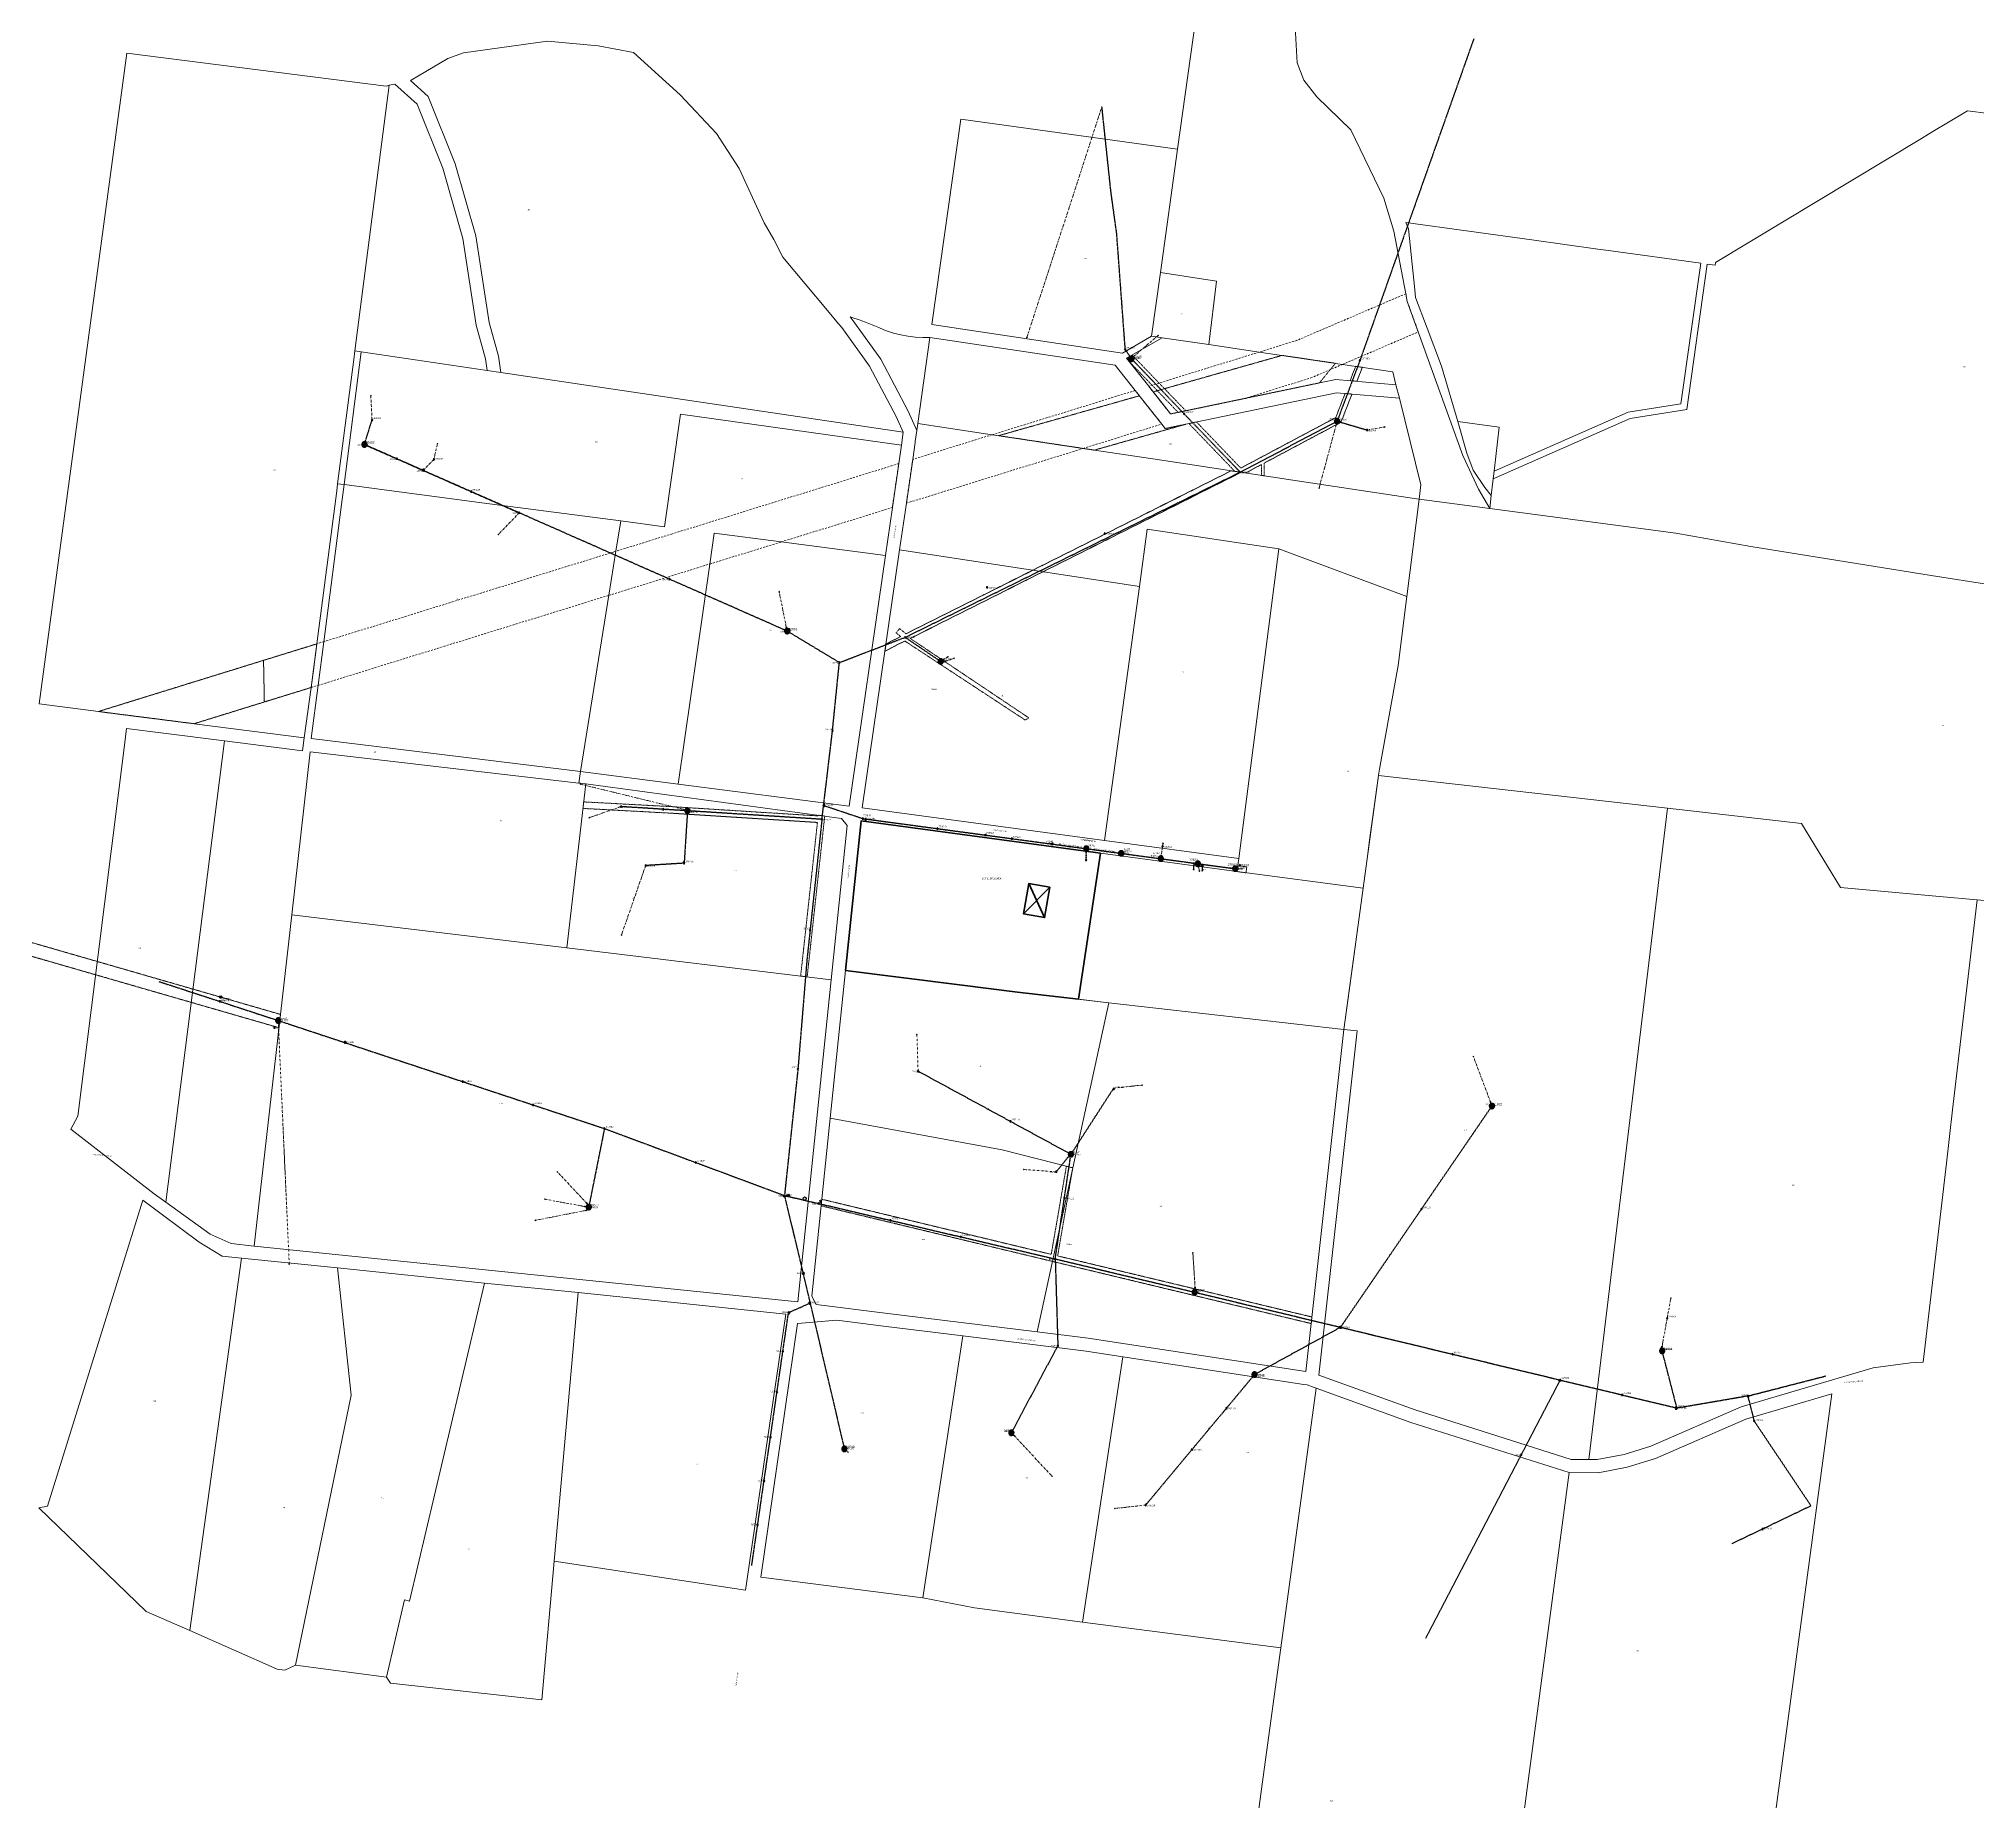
# Model space of a CAD drawing. Header units: metres. Extents: x 254239 to 260101, y 6186854 to 6190266.
# Drawn here: x 255952 to 258906, y 6187352 to 6190039 of the extents above; entities that cross this region are included whole.
import ezdxf
from ezdxf.enums import TextEntityAlignment as Align

# ---------------------------------------------------------------- set-up
doc = ezdxf.new("R2010")
doc.units = ezdxf.units.M
for name, pattern in [('Cable Exist OH', [1, 1, 0]), ('Cable Exist UG', [7, 4, -1, 1, -1]), ('Dash', [5, 3, -2]), ('DASHED', [19.05, 12.7, -6.35]), ('HIDDEN2', [0.1875, 0.125, -0.0625]), ('PHANTOMX2', [6.6, 3, -0.75, 0.2, -0.75, 0.2, -0.75, 0.2, -0.75])]:
    doc.linetypes.add(name, pattern=pattern)
doc.layers.get('0').update_dxf_attribs({"color": 6})
for name, color, linetype, lineweight in [('_User Miscellaneous3', 51, 'Continuous', 13), ('_User_HV_Exist', 1, 'Continuous', 35), ('_User_LV_Exist', 5, 'Continuous', 35), ('Cadastre Easements_SP_EXT', 58, 'DASHED', 15), ('Cadastre Land Parcels_SP_EXT', 118, 'Continuous', 15), ('Cadastre Other Property_SP_EXT', 138, 'DASHED', 15), ('Cadastre Roads_SP_EXT', 218, 'Continuous', 15), ('Mains_HV_EXT', 13, 'Continuous', 25), ('Mains_LV_EXT', 163, 'Continuous', 25), ('Services_SP_EXT', 42, 'PHANTOMX2', 20)]:
    doc.layers.add(name, color=color, linetype=linetype, lineweight=lineweight)
for name, color, linetype in [('Duct_SP_EXT', 30, 'Continuous'), ('Equip_LV_EXT', 7, 'Continuous'), ('Equip_SP_HV_EXT', 7, 'Continuous'), ('Notes_SP_MISC', 7, 'Continuous'), ('Sub_SP_TR_HV_LV_EXT', 7, 'Continuous'), ('Sub_SP_TR_HV_LV_SL_LS_NEW', 2, 'Continuous'), ('SupportsOH_SP_TR_HV_LV_SL_EXT', 7, 'Continuous'), ('SupportsOH_SP_TR_HV_LV_SL_NEW', 2, 'Continuous'), ('Trench_SP_EXT', 7, 'Continuous')]:
    doc.layers.add(name, color=color, linetype=linetype)
doc.styles.add('HVSW_LABEL', font='arial.ttf', dxfattribs={"height": 3.5})
doc.styles.add('iecISOCP', font='isocp.shx')
doc.styles.add('ieISOCP', font='arial.ttf', dxfattribs={"height": 1.5})
doc.styles.add('POLE_LABEL', font='arial.ttf', dxfattribs={"height": 2})
doc.styles.get("Standard").update_dxf_attribs({"font": 'arial.ttf'})
doc.linetypes.add('Cable E UG', pattern='A,5,-0.1,["E",Standard,S=1.5,R=0,X=0,Y=-0.75],-1.45', length=6.55)

# ---------------------------------------------------------------- blocks, each defined once
blk = doc.blocks.new('SUB_POLE_EXT')
at = {"flags": 128}
for points in [[(0, 4), (-0.1, 4), (-0.2, 4), (-0.3, 4), (-0.4, 4), (-0.5, 4), (-0.6, 3.9), (-0.7, 3.9), (-0.8, 3.9), (-0.9, 3.9), (-1, 3.9), (-1.1, 3.8), (-1.2, 3.8), (-1.3, 3.8), (-1.4, 3.7), (-1.5, 3.7), (-1.6, 3.7), (-1.7, 3.6), (-1.8, 3.6), (-1.8, 3.6), (-1.9, 3.5), (-2, 3.5), (-2.1, 3.4), (-2.2, 3.4), (-2.3, 3.3), (-2.3, 3.2), (-2.4, 3.2), (-2.5, 3.1), (-2.6, 3.1), (-2.6, 3), (-2.7, 2.9), (-2.8, 2.9), (-2.9, 2.8), (-2.9, 2.7), (-3, 2.6), (-3.1, 2.6), (-3.1, 2.5), (-3.2, 2.4), (-3.2, 2.3), (-3.3, 2.3), (-3.4, 2.2), (-3.4, 2.1), (-3.5, 2), (-3.5, 1.9), (-3.6, 1.8), (-3.6, 1.8), (-3.6, 1.7), (-3.7, 1.6), (-3.7, 1.5), (-3.7, 1.4), (-3.8, 1.3), (-3.8, 1.2), (-3.8, 1.1), (-3.9, 1), (-3.9, 0.9), (-3.9, 0.8), (-3.9, 0.7), (-3.9, 0.6), (-4, 0.5), (-4, 0.4), (-4, 0.3), (-4, 0.2), (-4, 0.1), (-4, 0), (-4, 0), (-4, -0.1), (-4, -0.2), (-4, -0.3), (-4, -0.4), (-4, -0.5), (-3.9, -0.6), (-3.9, -0.7), (-3.9, -0.8), (-3.9, -0.9), (-3.9, -1), (-3.8, -1.1), (-3.8, -1.2), (-3.8, -1.3), (-3.7, -1.4), (-3.7, -1.5), (-3.7, -1.6), (-3.6, -1.7), (-3.6, -1.8), (-3.6, -1.8), (-3.5, -1.9), (-3.5, -2), (-3.4, -2.1), (-3.4, -2.2), (-3.3, -2.3), (-3.2, -2.3), (-3.2, -2.4), (-3.1, -2.5), (-3.1, -2.6), (-3, -2.6), (-2.9, -2.7), (-2.9, -2.8), (-2.8, -2.9), (-2.7, -2.9), (-2.6, -3), (-2.6, -3.1), (-2.5, -3.1), (-2.4, -3.2), (-2.3, -3.2), (-2.3, -3.3), (-2.2, -3.4), (-2.1, -3.4), (-2, -3.5), (-1.9, -3.5), (-1.8, -3.6), (-1.8, -3.6), (-1.7, -3.6), (-1.6, -3.7), (-1.5, -3.7), (-1.4, -3.7), (-1.3, -3.8), (-1.2, -3.8), (-1.1, -3.8), (-1, -3.9), (-0.9, -3.9), (-0.8, -3.9), (-0.7, -3.9), (-0.6, -3.9), (-0.5, -4), (-0.4, -4), (-0.3, -4), (-0.2, -4), (-0.1, -4), (0, -4), (0, -4), (0.1, -4), (0.2, -4), (0.3, -4), (0.4, -4), (0.5, -4), (0.6, -3.9), (0.7, -3.9), (0.8, -3.9), (0.9, -3.9), (1, -3.9), (1.1, -3.8), (1.2, -3.8), (1.3, -3.8), (1.4, -3.7), (1.5, -3.7), (1.6, -3.7), (1.7, -3.6), (1.8, -3.6), (1.8, -3.6), (1.9, -3.5), (2, -3.5), (2.1, -3.4), (2.2, -3.4), (2.3, -3.3), (2.3, -3.2), (2.4, -3.2), (2.5, -3.1), (2.6, -3.1), (2.6, -3), (2.7, -2.9), (2.8, -2.9), (2.9, -2.8), (2.9, -2.7), (3, -2.6), (3.1, -2.6), (3.1, -2.5), (3.2, -2.4), (3.2, -2.3), (3.3, -2.3), (3.4, -2.2), (3.4, -2.1), (3.5, -2), (3.5, -1.9), (3.6, -1.8), (3.6, -1.8), (3.6, -1.7), (3.7, -1.6), (3.7, -1.5), (3.7, -1.4), (3.8, -1.3), (3.8, -1.2), (3.8, -1.1), (3.9, -1), (3.9, -0.9), (3.9, -0.8), (3.9, -0.7), (3.9, -0.6), (4, -0.5), (4, -0.4), (4, -0.3), (4, -0.2), (4, -0.1), (4, 0), (4, 0), (4, 0.1), (4, 0.2), (4, 0.3), (4, 0.4), (4, 0.5), (3.9, 0.6), (3.9, 0.7), (3.9, 0.8), (3.9, 0.9), (3.9, 1), (3.8, 1.1), (3.8, 1.2), (3.8, 1.3), (3.7, 1.4), (3.7, 1.5), (3.7, 1.6), (3.6, 1.7), (3.6, 1.8), (3.6, 1.8), (3.5, 1.9), (3.5, 2), (3.4, 2.1), (3.4, 2.2), (3.3, 2.3), (3.2, 2.3), (3.2, 2.4), (3.1, 2.5), (3.1, 2.6), (3, 2.6), (2.9, 2.7), (2.9, 2.8), (2.8, 2.9), (2.7, 2.9), (2.6, 3), (2.6, 3.1), (2.5, 3.1), (2.4, 3.2), (2.3, 3.2), (2.3, 3.3), (2.2, 3.4), (2.1, 3.4), (2, 3.5), (1.9, 3.5), (1.8, 3.6), (1.8, 3.6), (1.7, 3.6), (1.6, 3.7), (1.5, 3.7), (1.4, 3.7), (1.3, 3.8), (1.2, 3.8), (1.1, 3.8), (1, 3.9), (0.9, 3.9), (0.8, 3.9), (0.7, 3.9), (0.6, 3.9), (0.5, 4), (0.4, 4), (0.3, 4), (0.2, 4), (0.1, 4), (0, 4)], [(0, 4), (-3.5, -2), (3.5, -2)]]:
    blk.add_lwpolyline(points, close=True, dxfattribs=at)
at = {"flags": 8}
blk.add_attdef('ASSET_NUM', text='', height=2.5, dxfattribs=at).set_placement((0, 7), align=Align.MIDDLE_CENTER)
for tag, flags, p in [('STREET_CODE', 9, (-1.4, 1.4)), ('NO_PHASES', 9, (-1.4, 1)), ('OPERATED_BY', 9, (-1.4, 0.6)), ('MAINTAINED_BY', 9, (-1.4, 0.4)), ('ORIENTATION', 9, (-1.4, 0.2)), ('OWNED_BY', 9, (-1.4, 0)), ('CONSTRUCTED_VOLTAGE', 9, (-1.1, 0.7)), ('OPERATING_VOLTAGE', 9, (-1.1, 0.3)), ('STATE', 9, (-1.4, -0.4)), ('USAGE', 9, (-1.4, -0.8)), ('LEGEND', 9, (-1.4, -1)), ('SUBURB', 9, (-1.4, -1.2)), ('STREETNAME', 9, (-1.4, -1.4)), ('LOCATION', 9, (-1.4, -1.6)), ('NOTES', 9, (-1.4, -1.8)), ('Z', 1, (-1.4, -2)), ('SECONDARY_VOLTAGE', 9, (-1.1, -0.7)), ('SUBSTATION_TYPE', 9, (-1.1, -1.1))]:
    blk.add_attdef(tag, text='', height=0.1, dxfattribs=dict(flags=flags)).set_placement(p, align=Align.MIDDLE_LEFT)
blk = doc.blocks.new('LV_OH_LINKS_DISTFUSE_EXT')
for p, q in [((0, 0), (0.96, 0)), ((3.84, 0), (4.8, 0))]:
    blk.add_line(p, q)
blk.add_lwpolyline([(3.84, -1.2), (3.84, 1.2), (0.96, -1.2), (0.96, 1.2)], close=True)
at = {"flags": 9}
for tag, p in [('ACTUAL_STATUS', (0, 0)), ('CONSTRUCTED_VOLTAGE', (0, -0.2)), ('OPERATING_VOLTAGE', (0, -0.6)), ('ORIENTATION', (0, -0.8)), ('OWNED_BY', (0, -1)), ('STATE', (0, -1.2)), ('SWITCH_TYPE', (0, -1.4)), ('NO_PHASES', (0, -0.4)), ('USAGE', (0, -1.6)), ('NOTES', (0, -1.8))]:
    blk.add_attdef(tag, text='', height=0.2, dxfattribs=at).set_placement(p, align=Align.MIDDLE_LEFT)
at = {"flags": 1}
blk.add_attdef('Z', (0, 0), '', height=0.2, dxfattribs=at)
blk = doc.blocks.new('CCP_EXT')
blk.add_wipeout([(0, 0.6), (0.6, 0), (0, -0.6), (-0.6, 0)])
blk.add_lwpolyline([(-0.6, 0), (0, 0.6), (0.6, 0), (0, -0.6), (-0.6, 0)])
at = {"flags": 1}
blk.add_attdef('Z', (0, 0), '', height=0.2, dxfattribs=at)
at = {"flags": 9}
for tag, p in [('CCP_TYPE', (0, 0)), ('CONSTRUCTED_VOLTAGE', (0, -0.2)), ('NO_PHASES', (0, -0.4)), ('OPERATING_VOLTAGE', (0, -0.6)), ('ORIENTATION', (0, -0.8)), ('OWNED_BY', (0, -1)), ('USAGE', (0, -1.2)), ('LEGEND', (0, -1.4)), ('LIFE_SUPPORT', (0, -1.6)), ('STATE', (0, -1.8)), ('NOTES', (0, -2))]:
    blk.add_attdef(tag, text='', height=0.2, dxfattribs=at).set_placement(p, align=Align.MIDDLE_LEFT)
blk = doc.blocks.new('POLE_EXT')
blk.add_hatch(color=256).paths.add_polyline_path([(-1, 0, 1), (1, 0, 1)])
blk.add_lwpolyline([(-1, 0, 1), (1, 0, 1)], format="xyb", close=True)
at = {"flags": 8}
blk.add_attdef('pNumber', text='', height=2, dxfattribs=at).set_placement((2.5, 2.5), align=Align.MIDDLE_CENTER)
at = {"style": 'POLE_LABEL', "flags": 9}
for tag, p in [('STRUCTURE_PLANT_NUMBER', (1.4, 0)), ('STREET_CODE', (1.4, -0.2))]:
    blk.add_attdef(tag, text='', height=0.2, dxfattribs=at).set_placement(p, align=Align.MIDDLE_LEFT)
at = {"flags": 9}
for tag, p in [('OWNED_BY', (1.4, -0.4)), ('PARENT', (1.4, -0.6)), ('SPECIAL_USE', (1.4, -0.8)), ('STATE', (1.4, -1)), ('USAGE', (1.4, -1.2)), ('cLV', (1.4, -1.4)), ('hDepth', (1.4, -1.6)), ('hDia', (1.4, -1.8)), ('cHV', (1.4, -2)), ('LBRACKET', (1.4, -2.2)), ('LExisting', (1.4, -2.4)), ('LANTNUMBER', (1.4, -2.6)), ('LOther', (1.4, -2.8)), ('LRemove', (1.4, -3)), ('LEGEND', (1.4, -3.2)), ('cLinedev', (1.4, -3.4)), ('LOCATION', (1.4, -3.6)), ('pExisting', (1.4, -3.8)), ('PFNUMBER', (1.4, -4)), ('NEWPFNUMBER', (1.4, -4.2)), ('pFooting', (1.4, -4.4)), ('pNew', (1.4, -4.6)), ('pRelocate', (1.4, -5)), ('pRemove', (1.4, -5.2)), ('pReplace', (1.4, -5.4)), ('pStay', (1.4, -5.6)), ('pType', (1.4, -5.8)), ('cspan', (1.4, -6)), ('STREETNAME', (1.4, -6.2)), ('SUBURB', (1.4, -6.4)), ('NOTES', (1.4, -6.6)), ('MAINTAINED_BY', (1.4, -6.8)), ('OPERATED_BY', (1.4, -7))]:
    blk.add_attdef(tag, text='', height=0.2, dxfattribs=at).set_placement(p, align=Align.MIDDLE_LEFT)
at = {"flags": 1}
blk.add_attdef('Z', (1.4, -7.3), '', height=0.2, dxfattribs=at)
blk = doc.blocks.new('*U265')
blk.add_hatch(color=256).paths.add_polyline_path([(-1, 0, 1), (1, 0, 1)])
blk.add_lwpolyline([(-1, 0, 1), (1, 0, 1)], format="xyb", close=True)
at = {"flags": 8}
blk.add_attdef('pNumber', text='', height=2, dxfattribs=at).set_placement((-27.3, 10.5), align=Align.MIDDLE_CENTER)
at = {"style": 'POLE_LABEL', "flags": 9}
for tag, p in [('STRUCTURE_PLANT_NUMBER', (-28.5, 8)), ('STREET_CODE', (-28.5, 7.8))]:
    blk.add_attdef(tag, text='', height=0.2, dxfattribs=at).set_placement(p, align=Align.MIDDLE_LEFT)
at = {"flags": 9}
for tag, p in [('OWNED_BY', (-28.5, 7.6)), ('PARENT', (-28.5, 7.4)), ('SPECIAL_USE', (-28.5, 7.2)), ('STATE', (-28.5, 7)), ('USAGE', (-28.5, 6.8)), ('cLV', (-28.5, 6.6)), ('hDepth', (-28.5, 6.4)), ('hDia', (-28.5, 6.2)), ('cHV', (-28.5, 6)), ('LBRACKET', (-28.5, 5.8)), ('LExisting', (-28.5, 5.6)), ('LANTNUMBER', (-28.5, 5.4)), ('LOther', (-28.5, 5.2)), ('LRemove', (-28.5, 5)), ('LEGEND', (-28.5, 4.8)), ('cLinedev', (-28.5, 4.6)), ('LOCATION', (-28.5, 4.4)), ('pExisting', (-28.5, 4.2)), ('PFNUMBER', (-28.5, 4)), ('NEWPFNUMBER', (-28.5, 3.8)), ('pFooting', (-28.5, 3.6)), ('pNew', (-28.5, 3.4)), ('pRelocate', (-28.5, 3)), ('pRemove', (-28.5, 2.8)), ('pReplace', (-28.5, 2.6)), ('pStay', (-28.5, 2.4)), ('pType', (-28.5, 2.2)), ('cspan', (-28.5, 2)), ('STREETNAME', (-28.5, 1.8)), ('SUBURB', (-28.5, 1.6)), ('NOTES', (-28.5, 1.4)), ('MAINTAINED_BY', (-28.5, 1.1)), ('OPERATED_BY', (-28.5, 0.9))]:
    blk.add_attdef(tag, text='', height=0.2, dxfattribs=at).set_placement(p, align=Align.MIDDLE_LEFT)
at = {"flags": 1}
blk.add_attdef('Z', (-28.5, 0.6), '', height=0.2, dxfattribs=at)
blk = doc.blocks.new('HV_ABS_CLOSED_EXT')
blk.add_line((-3, 6.9), (3, 6.9))
blk.add_circle((0, 6.9), 1.8)
at = {"flags": 1}
blk.add_attdef('Z', (0, 0), '', height=0.2, dxfattribs=at)
at = {"style": 'HVSW_LABEL'}
for tag, height, flags, p in [('ASSET_NUM', 3.5, 8, (2, 2)), ('STREET_CODE', 0.2, 9, (0, -0.2))]:
    blk.add_attdef(tag, text='', height=height, dxfattribs=dict(at, flags=flags)).set_placement(p, align=Align.MIDDLE_LEFT)
at = {"flags": 9}
for tag, p in [('ACTUAL_STATUS', (0, -0.4)), ('CONSTRUCTED_VOLTAGE', (0, -0.6)), ('NO_PHASES', (0, -0.8)), ('OPERATING_VOLTAGE', (0, -1)), ('ORIENTATION', (0, -1.2)), ('OWNED_BY', (0, -1.4)), ('STATE', (0, -1.6)), ('SWITCH_TYPE', (0, -1.8)), ('USAGE', (0, -2)), ('LEGEND', (0, -2.2)), ('LOCATION', (0, -2.4)), ('STREETNAME', (0, -2.6)), ('SUBURB', (0, -2.8)), ('NOTES', (0, -3))]:
    blk.add_attdef(tag, text='', height=0.2, dxfattribs=at).set_placement(p, align=Align.MIDDLE_LEFT)
blk = doc.blocks.new('HV_DOF_CLOSED_EXT')
for p, q in [((0, 7.9), (0, 6.94)), ((0, 4.06), (0, 3.1))]:
    blk.add_line(p, q)
blk.add_lwpolyline([(-1.2, 4.06), (1.2, 4.06), (-1.2, 6.94), (1.2, 6.94)], close=True)
for tag, height, flags, p in [('STREET_CODE', 0.2, 9, (1.5, 0)), ('ASSET_NUM', 2.5, 8, (2, 2)), ('ACTUAL_STATUS', 0.2, 9, (1.5, -0.2)), ('CONSTRUCTED_VOLTAGE', 0.2, 9, (1.5, -0.4)), ('OPERATING_VOLTAGE', 0.2, 9, (1.5, -0.8)), ('ORIENTATION', 0.2, 9, (1.5, -1)), ('OWNED_BY', 0.2, 9, (1.5, -1.2)), ('OPERATED_BY', 0.2, 9, (1.5, -1.4)), ('STATE', 0.2, 9, (1.5, -1.8)), ('SWITCH_TYPE', 0.2, 9, (1.5, -2)), ('STREETNAME', 0.2, 9, (1.5, -2.8)), ('SUBURB', 0.2, 9, (1.5, -3)), ('Z', 0.2, 1, (1.5, -3.6)), ('NO_PHASES', 0.2, 9, (1.5, -0.6)), ('MAINTAINED_BY', 0.2, 9, (1.5, -1.6)), ('USAGE', 0.2, 9, (1.5, -2.2)), ('LEGEND', 0.2, 9, (1.5, -2.4)), ('LOCATION', 0.2, 9, (1.5, -2.6)), ('NOTES', 0.2, 9, (1.5, -3.2)), ('LABEL_ALIGNMENT', 0.2, 9, (1.5, -3.4))]:
    blk.add_attdef(tag, text='', height=height, dxfattribs=dict(flags=flags)).set_placement(p, align=Align.MIDDLE_LEFT)
blk = doc.blocks.new('HV_USL_CLOSED_EXT')
at = {"layer": 'Equip_SP_HV_EXT'}
blk.add_line((4, 2.5), (4, -2.5), dxfattribs=at)
blk.add_arc((4, 0), 1.5, 270, 90, dxfattribs=at)
for tag, flags, p in [('ACTUAL_STATUS', 9, (0, 1.55)), ('STREET_CODE', 9, (0, 1.75)), ('CONSTRUCTED_VOLTAGE', 9, (0, 1.35)), ('NO_PHASES', 9, (0, 1.15)), ('OPERATING_VOLTAGE', 9, (0, 0.95)), ('ORIENTATION', 9, (0, 0.75)), ('OWNED_BY', 9, (0, 0.55)), ('OPERATED_BY', 9, (0, 0.35)), ('MAINTAINED_BY', 9, (0, 0.15)), ('STATE', 9, (0, -0.05)), ('Z', 1, (0, -1.85)), ('SWITCH_TYPE', 9, (0, -0.25)), ('USAGE', 9, (0, -0.45)), ('LEGEND', 9, (0, -0.65)), ('LOCATION', 9, (0, -0.85)), ('STREETNAME', 9, (0, -1.05)), ('SUBURB', 9, (0, -1.25)), ('NOTES', 9, (0, -1.45)), ('LABEL_ALIGNMENT', 9, (0, -1.65))]:
    blk.add_attdef(tag, text='', height=0.1, dxfattribs=dict(at, flags=flags)).set_placement(p, align=Align.MIDDLE_LEFT)
at = {"layer": 'Equip_SP_HV_EXT', "width": 0.9, "flags": 8}
blk.add_attdef('ASSET_NUM', text='', height=2, rotation=270, dxfattribs=at).set_placement((9.5, 0), align=Align.MIDDLE_CENTER)
blk = doc.blocks.new('End Shackle_EXT')
blk.add_wipeout([(0, 0.3), (1.8, 0.3), (1.8, -0.3), (0, -0.3)])
blk.add_line((1.8, -1), (1.8, 1))
at = {"flags": 1}
blk.add_attdef('Z', (0, 0), '', height=0.2, dxfattribs=at)
at = {"flags": 9}
for tag, p in [('CONNECTOR_TYPE', (0, 0)), ('CONSTRUCTED_VOLTAGE', (0, -0.2)), ('NO_PHASES', (0, -0.4)), ('OPERATING_VOLTAGE', (0, -0.6)), ('ORIENTATION', (0, -0.8)), ('OWNED_BY', (0, -1)), ('STATE', (0, -1.2)), ('USAGE', (0, -1.4)), ('NOTES', (0, -1.6))]:
    blk.add_attdef(tag, text='', height=0.2, dxfattribs=at).set_placement(p, align=Align.MIDDLE_LEFT)
blk = doc.blocks.new('FAULT_INDICATOR_MANUAL_EXT')
blk.add_circle((0, 0), 2.4)
at = {"insert": (-0.3, 0.9), "char_height": 2, "width": 1.3, "attachment_point": 1, "style": 'iecISOCP'}
blk.add_mtext('F', dxfattribs=at)
for tag, height, flags, p in [('STREET_CODE', 0.2, 9, (1.5, 0)), ('ASSET_NUM', 2.5, 8, (2, 2)), ('CONSTRUCTED_VOLTAGE', 0.2, 9, (1.5, -0.2)), ('FLITE_NUMBER', 0.2, 9, (1.5, -0.4)), ('INDICATOR_TYPE', 0.2, 9, (1.5, -0.6)), ('OPERATING_VOLTAGE', 0.2, 9, (1.5, -0.8)), ('ORIENTATION', 0.2, 9, (1.5, -1)), ('OWNED_BY', 0.2, 9, (1.5, -1.2)), ('STATE', 0.2, 9, (1.5, -1.4)), ('USAGE', 0.2, 9, (1.5, -1.6)), ('LEGEND', 0.2, 9, (1.5, -1.8)), ('LOCATION', 0.2, 9, (1.5, -2)), ('STREETNAME', 0.2, 9, (1.5, -2.2)), ('SUBURB', 0.2, 9, (1.5, -2.4)), ('NOTES', 0.2, 9, (1.5, -2.6)), ('Z', 0.2, 1, (1.5, -2.8))]:
    blk.add_attdef(tag, text='', height=height, dxfattribs=dict(flags=flags)).set_placement(p, align=Align.MIDDLE_LEFT)
blk = doc.blocks.new('CABLE_LARGE_EXT')
h = blk.add_hatch(color=256)
edge = h.paths.add_edge_path()
edge.add_arc((0, 0.5), 0.55, 0, 360)
blk.add_circle((0, 0.5), 0.55)
at = {"flags": 1}
blk.add_attdef('Z', (0, 0), '', height=0.2, dxfattribs=at)
at = {"flags": 9}
for tag, p in [('COND_CODE', (0, 0)), ('FB_REFERENCE', (0, -0.2)), ('STATE', (0, -0.4)), ('XSECT_SIZE', (0, -0.6)), ('NOTES', (0, -0.8))]:
    blk.add_attdef(tag, text='', height=0.2, dxfattribs=at).set_placement(p, align=Align.MIDDLE_LEFT)
blk = doc.blocks.new('CONNECTOR_NODE_EXT')
h = blk.add_hatch(color=256)
edge = h.paths.add_edge_path()
edge.add_arc((0, 0), 0.5, 0, 360)
blk.add_circle((0, 0), 0.5)
at = {"flags": 1}
blk.add_attdef('Z', (0, 0), '', height=0.2, dxfattribs=at)
at = {"flags": 9}
for tag, p in [('CONNECTOR_TYPE', (0, 0)), ('CONSTRUCTED_VOLTAGE', (0, -0.2)), ('NO_PHASES', (0, -0.4)), ('OPERATING_VOLTAGE', (0, -0.6)), ('ORIENTATION', (0, -0.8)), ('SUBTYPE', (0, -1)), ('USAGE', (0, -1.2)), ('NOTES', (0, -1.4))]:
    blk.add_attdef(tag, text='', height=0.2, dxfattribs=at).set_placement(p, align=Align.MIDDLE_LEFT)
blk = doc.blocks.new('*U241')
at = {"width": 0.9, "flags": 8}
blk.add_attdef('pNumber', text='', height=2, dxfattribs=at).set_placement((2.5, 2.5), align=Align.MIDDLE_CENTER)
at = {"style": 'POLE_LABEL', "flags": 9}
for tag, p in [('STRUCTURE_PLANT_NUMBER', (1.1, 0.1)), ('STREET_CODE', (1.1, -0.2))]:
    blk.add_attdef(tag, text='', height=0.2, dxfattribs=at).set_placement(p, align=Align.MIDDLE_LEFT)
at = {"flags": 9}
for tag, height, p in [('OWNED_BY', 0.2, (1.1, -0.4)), ('PARENT', 0.2, (1.1, -0.6)), ('SPECIAL_USE', 0.2, (1.1, -0.8)), ('STATE', 0.2, (1.1, -1)), ('USAGE', 0.2, (1.1, -1.2)), ('cLV', 0.2, (1.1, -1.4)), ('hDepth', 0.2, (1.1, -1.6)), ('hDia', 0.2, (1.1, -1.8)), ('cHV', 0.2, (1.1, -2)), ('LBRACKET', 0.2, (1.1, -2.2)), ('LExisting', 0.2, (1.1, -2.4)), ('LANTNUMBER', 0.2, (1.1, -2.6)), ('LOther', 0.2, (1.1, -2.8)), ('LRemove', 0.2, (1.1, -3)), ('LEGEND', 0.2, (1.1, -3.2)), ('cLinedev', 0.2, (1.1, -3.4)), ('pExisting', 0.2, (1.1, -3.6)), ('PFNUMBER', 0.2, (1.1, -3.8)), ('NEWPFNUMBER', 0.2, (1.1, -4)), ('pFooting', 0.2, (1.1, -4.2)), ('pNew', 0.2, (1.1, -4.4)), ('pRelocate', 0.2, (1.1, -4.8)), ('pRemove', 0.2, (1.1, -5)), ('pReplace', 0.2, (1.1, -5.2)), ('pStay', 0.2, (1.1, -5.4)), ('pType', 0.2, (1.1, -5.6)), ('cspan', 0.2, (1.1, -5.8)), ('SUBURB', 0.2, (1.1, -6)), ('STREETNAME', 0.2, (1.1, -6.2)), ('LOCATION', 0.2, (1.1, -6.4)), ('NOTES', 0.2, (1.1, -6.6)), ('OPERATED_BY', 0.2, (1.1, -6.9)), ('MAINTAINED_BY', 0.001, (1.1, -7.2))]:
    blk.add_attdef(tag, text='', height=height, dxfattribs=at).set_placement(p, align=Align.MIDDLE_LEFT)
blk.add_wipeout([(0.1, 1), (-0.1, 1), (-0.2, 1), (-0.3, 1), (-0.4, 0.9), (-0.5, 0.8), (-0.6, 0.8), (-0.7, 0.7), (-0.8, 0.6), (-0.9, 0.5), (-0.9, 0.4), (-1, 0.3), (-1, 0.1), (-1, 0), (-1, -0.1), (-1, -0.2), (-0.9, -0.4), (-0.9, -0.5), (-0.8, -0.6), (-0.7, -0.7), (-0.6, -0.8), (-0.5, -0.8), (-0.4, -0.9), (-0.3, -0.9), (-0.2, -1), (-0.1, -1), (0.1, -1), (0.2, -1), (0.3, -1), (0.4, -0.9), (0.5, -0.8), (0.6, -0.8), (0.7, -0.7), (0.8, -0.6), (0.9, -0.5), (0.9, -0.4), (1, -0.3), (1, -0.1), (1, 0), (1, 0.1), (1, 0.2), (0.9, 0.4), (0.9, 0.5), (0.8, 0.6), (0.7, 0.7), (0.6, 0.8), (0.5, 0.8), (0.4, 0.9), (0.3, 0.9), (0.2, 1)])
at = {"ltscale": 10}
h = blk.add_hatch(color=256, dxfattribs=at)
h.dxf.hatch_style = 1
h.paths.add_polyline_path([(0, 1), (-0.1, 1), (-0.2, 1), (-0.3, 1), (-0.4, 0.9), (-0.5, 0.8), (-0.6, 0.8), (-0.7, 0.7), (-0.8, 0.6), (-0.9, 0.5), (-0.9, 0.4), (-1, 0.3), (-1, 0.1), (-1, 0), (-1, -0.1), (-1, -0.2), (-0.9, -0.4), (-0.9, -0.5), (-0.8, -0.6), (-0.7, -0.7), (-0.6, -0.8), (-0.5, -0.8), (-0.4, -0.9), (-0.3, -0.9), (-0.2, -1), (-0.1, -1), (0, -1)])
blk.add_line((0, 1), (0, -1), dxfattribs=at)
at = {"lineweight": -3}
blk.add_lwpolyline([(-1, 0, 1), (1, 0, 1)], format="xyb", close=True, dxfattribs=at)
at = {"flags": 1}
blk.add_attdef('Z', (1.1, -7.6), '', height=0.001, dxfattribs=at)
blk = doc.blocks.new('SUB_POLE_NEW')
at = {"flags": 128}
for points in [[(0, 4), (-0.1, 4), (-0.2, 4), (-0.3, 4), (-0.4, 4), (-0.5, 4), (-0.6, 3.9), (-0.7, 3.9), (-0.8, 3.9), (-0.9, 3.9), (-1, 3.9), (-1.1, 3.8), (-1.2, 3.8), (-1.3, 3.8), (-1.4, 3.7), (-1.5, 3.7), (-1.6, 3.7), (-1.7, 3.6), (-1.8, 3.6), (-1.8, 3.6), (-1.9, 3.5), (-2, 3.5), (-2.1, 3.4), (-2.2, 3.4), (-2.3, 3.3), (-2.3, 3.2), (-2.4, 3.2), (-2.5, 3.1), (-2.6, 3.1), (-2.6, 3), (-2.7, 2.9), (-2.8, 2.9), (-2.9, 2.8), (-2.9, 2.7), (-3, 2.6), (-3.1, 2.6), (-3.1, 2.5), (-3.2, 2.4), (-3.2, 2.3), (-3.3, 2.3), (-3.4, 2.2), (-3.4, 2.1), (-3.5, 2), (-3.5, 1.9), (-3.6, 1.8), (-3.6, 1.8), (-3.6, 1.7), (-3.7, 1.6), (-3.7, 1.5), (-3.7, 1.4), (-3.8, 1.3), (-3.8, 1.2), (-3.8, 1.1), (-3.9, 1), (-3.9, 0.9), (-3.9, 0.8), (-3.9, 0.7), (-3.9, 0.6), (-4, 0.5), (-4, 0.4), (-4, 0.3), (-4, 0.2), (-4, 0.1), (-4, 0), (-4, 0), (-4, -0.1), (-4, -0.2), (-4, -0.3), (-4, -0.4), (-4, -0.5), (-3.9, -0.6), (-3.9, -0.7), (-3.9, -0.8), (-3.9, -0.9), (-3.9, -1), (-3.8, -1.1), (-3.8, -1.2), (-3.8, -1.3), (-3.7, -1.4), (-3.7, -1.5), (-3.7, -1.6), (-3.6, -1.7), (-3.6, -1.8), (-3.6, -1.8), (-3.5, -1.9), (-3.5, -2), (-3.4, -2.1), (-3.4, -2.2), (-3.3, -2.3), (-3.2, -2.3), (-3.2, -2.4), (-3.1, -2.5), (-3.1, -2.6), (-3, -2.6), (-2.9, -2.7), (-2.9, -2.8), (-2.8, -2.9), (-2.7, -2.9), (-2.6, -3), (-2.6, -3.1), (-2.5, -3.1), (-2.4, -3.2), (-2.3, -3.2), (-2.3, -3.3), (-2.2, -3.4), (-2.1, -3.4), (-2, -3.5), (-1.9, -3.5), (-1.8, -3.6), (-1.8, -3.6), (-1.7, -3.6), (-1.6, -3.7), (-1.5, -3.7), (-1.4, -3.7), (-1.3, -3.8), (-1.2, -3.8), (-1.1, -3.8), (-1, -3.9), (-0.9, -3.9), (-0.8, -3.9), (-0.7, -3.9), (-0.6, -3.9), (-0.5, -4), (-0.4, -4), (-0.3, -4), (-0.2, -4), (-0.1, -4), (0, -4), (0, -4), (0.1, -4), (0.2, -4), (0.3, -4), (0.4, -4), (0.5, -4), (0.6, -3.9), (0.7, -3.9), (0.8, -3.9), (0.9, -3.9), (1, -3.9), (1.1, -3.8), (1.2, -3.8), (1.3, -3.8), (1.4, -3.7), (1.5, -3.7), (1.6, -3.7), (1.7, -3.6), (1.8, -3.6), (1.8, -3.6), (1.9, -3.5), (2, -3.5), (2.1, -3.4), (2.2, -3.4), (2.3, -3.3), (2.3, -3.2), (2.4, -3.2), (2.5, -3.1), (2.6, -3.1), (2.6, -3), (2.7, -2.9), (2.8, -2.9), (2.9, -2.8), (2.9, -2.7), (3, -2.6), (3.1, -2.6), (3.1, -2.5), (3.2, -2.4), (3.2, -2.3), (3.3, -2.3), (3.4, -2.2), (3.4, -2.1), (3.5, -2), (3.5, -1.9), (3.6, -1.8), (3.6, -1.8), (3.6, -1.7), (3.7, -1.6), (3.7, -1.5), (3.7, -1.4), (3.8, -1.3), (3.8, -1.2), (3.8, -1.1), (3.9, -1), (3.9, -0.9), (3.9, -0.8), (3.9, -0.7), (3.9, -0.6), (4, -0.5), (4, -0.4), (4, -0.3), (4, -0.2), (4, -0.1), (4, 0), (4, 0), (4, 0.1), (4, 0.2), (4, 0.3), (4, 0.4), (4, 0.5), (3.9, 0.6), (3.9, 0.7), (3.9, 0.8), (3.9, 0.9), (3.9, 1), (3.8, 1.1), (3.8, 1.2), (3.8, 1.3), (3.7, 1.4), (3.7, 1.5), (3.7, 1.6), (3.6, 1.7), (3.6, 1.8), (3.6, 1.8), (3.5, 1.9), (3.5, 2), (3.4, 2.1), (3.4, 2.2), (3.3, 2.3), (3.2, 2.3), (3.2, 2.4), (3.1, 2.5), (3.1, 2.6), (3, 2.6), (2.9, 2.7), (2.9, 2.8), (2.8, 2.9), (2.7, 2.9), (2.6, 3), (2.6, 3.1), (2.5, 3.1), (2.4, 3.2), (2.3, 3.2), (2.3, 3.3), (2.2, 3.4), (2.1, 3.4), (2, 3.5), (1.9, 3.5), (1.8, 3.6), (1.8, 3.6), (1.7, 3.6), (1.6, 3.7), (1.5, 3.7), (1.4, 3.7), (1.3, 3.8), (1.2, 3.8), (1.1, 3.8), (1, 3.9), (0.9, 3.9), (0.8, 3.9), (0.7, 3.9), (0.6, 3.9), (0.5, 4), (0.4, 4), (0.3, 4), (0.2, 4), (0.1, 4), (0, 4)], [(0, 4), (-3.5, -2), (3.5, -2)]]:
    blk.add_lwpolyline(points, close=True, dxfattribs=at)
at = {"flags": 8}
blk.add_attdef('ASSET_NUM', text='', height=2.5, dxfattribs=at).set_placement((0, 7), align=Align.MIDDLE_CENTER)
for tag, flags, p in [('STREET_CODE', 9, (-1.1, 0.9)), ('CONSTRUCTED_VOLTAGE', 9, (-1.1, 0.7)), ('NO_PHASES', 9, (-1.1, 0.5)), ('OPERATING_VOLTAGE', 9, (-1.1, 0.3)), ('OPERATED_BY', 9, (-1.1, 0.1)), ('MAINTAINED_BY', 9, (-1.1, -0.1)), ('ORIENTATION', 9, (-1.1, -0.3)), ('OWNED_BY', 9, (-1.1, -0.5)), ('SECONDARY_VOLTAGE', 9, (-1.1, -0.7)), ('STATE', 9, (-1.1, -0.9)), ('SUBSTATION_TYPE', 9, (-1.1, -1.1)), ('USAGE', 9, (-1.1, -1.3)), ('LEGEND', 9, (-1.1, -1.5)), ('SUBURB', 9, (-1.1, -1.7)), ('STREETNAME', 9, (-1.1, -1.9)), ('LOCATION', 9, (-1.1, -2.1)), ('NOTES', 9, (-1.1, -2.3)), ('Z', 1, (-1.1, -2.5))]:
    blk.add_attdef(tag, text='', height=0.2, dxfattribs=dict(flags=flags)).set_placement(p, align=Align.MIDDLE_LEFT)
blk = doc.blocks.new('POLE_NEW')
at = {"width": 0.9, "flags": 8}
blk.add_attdef('pNumber', text='', height=2, dxfattribs=at).set_placement((3, 3), align=Align.MIDDLE_CENTER)
at = {"style": 'POLE_LABEL', "flags": 9}
for tag, p in [('STRUCTURE_PLANT_NUMBER', (1.1, 0.1)), ('STREET_CODE', (1.1, -0.2))]:
    blk.add_attdef(tag, text='', height=0.2, dxfattribs=at).set_placement(p, align=Align.MIDDLE_LEFT)
at = {"flags": 9}
for tag, height, p in [('MAINTAINED_BY', 0.001, (1.1, -7.2)), ('OWNED_BY', 0.2, (1.1, -0.4)), ('PARENT', 0.2, (1.1, -0.6)), ('SPECIAL_USE', 0.2, (1.1, -0.8)), ('STATE', 0.2, (1.1, -1)), ('USAGE', 0.2, (1.1, -1.2)), ('cLV', 0.2, (1.1, -1.4)), ('hDepth', 0.2, (1.1, -1.6)), ('hDia', 0.2, (1.1, -1.8)), ('cHV', 0.2, (1.1, -2)), ('LBRACKET', 0.2, (1.1, -2.2)), ('LExisting', 0.2, (1.1, -2.4)), ('LANTNUMBER', 0.2, (1.1, -2.6)), ('LOther', 0.2, (1.1, -2.8)), ('LRemove', 0.2, (1.1, -3)), ('LEGEND', 0.2, (1.1, -3.2)), ('cLinedev', 0.2, (1.1, -3.4)), ('pExisting', 0.2, (1.1, -3.6)), ('PFNUMBER', 0.2, (1.1, -3.8)), ('NEWPFNUMBER', 0.2, (1.1, -4)), ('pFooting', 0.2, (1.1, -4.2)), ('pNew', 0.2, (1.1, -4.4)), ('pRelocate', 0.2, (1.1, -4.8)), ('pRemove', 0.2, (1.1, -5)), ('pReplace', 0.2, (1.1, -5.2)), ('pStay', 0.2, (1.1, -5.4)), ('pType', 0.2, (1.1, -5.6)), ('cspan', 0.2, (1.1, -5.8)), ('SUBURB', 0.2, (1.1, -6)), ('STREETNAME', 0.2, (1.1, -6.2)), ('LOCATION', 0.2, (1.1, -6.4)), ('NOTES', 0.2, (1.1, -6.6)), ('OPERATED_BY', 0.2, (1.1, -6.9))]:
    blk.add_attdef(tag, text='', height=height, dxfattribs=at).set_placement(p, align=Align.MIDDLE_LEFT)
blk.add_wipeout([(0.1, 1), (-0.1, 1), (-0.2, 1), (-0.3, 1), (-0.4, 0.9), (-0.5, 0.8), (-0.6, 0.8), (-0.7, 0.7), (-0.8, 0.6), (-0.9, 0.5), (-0.9, 0.4), (-1, 0.3), (-1, 0.1), (-1, 0), (-1, -0.1), (-1, -0.2), (-0.9, -0.4), (-0.9, -0.5), (-0.8, -0.6), (-0.7, -0.7), (-0.6, -0.8), (-0.5, -0.8), (-0.4, -0.9), (-0.3, -0.9), (-0.2, -1), (-0.1, -1), (0.1, -1), (0.2, -1), (0.3, -1), (0.4, -0.9), (0.5, -0.8), (0.6, -0.8), (0.7, -0.7), (0.8, -0.6), (0.9, -0.5), (0.9, -0.4), (1, -0.3), (1, -0.1), (1, 0), (1, 0.1), (1, 0.2), (0.9, 0.4), (0.9, 0.5), (0.8, 0.6), (0.7, 0.7), (0.6, 0.8), (0.5, 0.8), (0.4, 0.9), (0.3, 0.9), (0.2, 1)])
at = {"lineweight": -3}
blk.add_lwpolyline([(-1, 0, 1), (1, 0, 1)], format="xyb", close=True, dxfattribs=at)
at = {"flags": 1}
blk.add_attdef('Z', (1.1, -7.6), '', height=0.001, dxfattribs=at)
blk = doc.blocks.new('*U251')
blk.add_hatch(color=256).paths.add_polyline_path([(-1, 0, 1), (1, 0, 1)])
blk.add_lwpolyline([(-1, 0, 1), (1, 0, 1)], format="xyb", close=True)
at = {"flags": 8}
blk.add_attdef('pNumber', text='', height=2, dxfattribs=at).set_placement((54.5, -4.5), align=Align.MIDDLE_CENTER)
at = {"style": 'POLE_LABEL', "flags": 9}
for tag, p in [('STRUCTURE_PLANT_NUMBER', (53.3, -7)), ('STREET_CODE', (53.3, -7.2))]:
    blk.add_attdef(tag, text='', height=0.2, dxfattribs=at).set_placement(p, align=Align.MIDDLE_LEFT)
at = {"flags": 9}
for tag, p in [('OWNED_BY', (53.3, -7.4)), ('PARENT', (53.3, -7.6)), ('SPECIAL_USE', (53.3, -7.8)), ('STATE', (53.3, -8)), ('USAGE', (53.3, -8.2)), ('cLV', (53.3, -8.4)), ('hDepth', (53.3, -8.6)), ('hDia', (53.3, -8.8)), ('cHV', (53.3, -9)), ('LBRACKET', (53.3, -9.2)), ('LExisting', (53.3, -9.4)), ('LANTNUMBER', (53.3, -9.6)), ('LOther', (53.3, -9.8)), ('LRemove', (53.3, -10)), ('LEGEND', (53.3, -10.2)), ('cLinedev', (53.3, -10.4)), ('LOCATION', (53.3, -10.6)), ('pExisting', (53.3, -10.8)), ('PFNUMBER', (53.3, -11)), ('NEWPFNUMBER', (53.3, -11.2)), ('pFooting', (53.3, -11.4)), ('pNew', (53.3, -11.6)), ('pRelocate', (53.3, -12)), ('pRemove', (53.3, -12.2)), ('pReplace', (53.3, -12.4)), ('pStay', (53.3, -12.6)), ('pType', (53.3, -12.8)), ('cspan', (53.3, -13)), ('STREETNAME', (53.3, -13.2)), ('SUBURB', (53.3, -13.4)), ('NOTES', (53.3, -13.6)), ('MAINTAINED_BY', (53.3, -13.8)), ('OPERATED_BY', (53.3, -14))]:
    blk.add_attdef(tag, text='', height=0.2, dxfattribs=at).set_placement(p, align=Align.MIDDLE_LEFT)
at = {"flags": 1}
blk.add_attdef('Z', (53.3, -14.3), '', height=0.2, dxfattribs=at)
blk = doc.blocks.new('*U252')
blk.add_hatch(color=256).paths.add_polyline_path([(-1, 0, 1), (1, 0, 1)])
blk.add_lwpolyline([(-1, 0, 1), (1, 0, 1)], format="xyb", close=True)
at = {"flags": 8}
blk.add_attdef('pNumber', text='', height=2, dxfattribs=at).set_placement((-70.8, 12.4), align=Align.MIDDLE_CENTER)
at = {"style": 'POLE_LABEL', "flags": 9}
for tag, p in [('STRUCTURE_PLANT_NUMBER', (-72, 9.9)), ('STREET_CODE', (-72, 9.7))]:
    blk.add_attdef(tag, text='', height=0.2, dxfattribs=at).set_placement(p, align=Align.MIDDLE_LEFT)
at = {"flags": 9}
for tag, p in [('OWNED_BY', (-72, 9.5)), ('PARENT', (-72, 9.3)), ('SPECIAL_USE', (-72, 9.1)), ('STATE', (-72, 8.9)), ('USAGE', (-72, 8.7)), ('cLV', (-72, 8.5)), ('hDepth', (-72, 8.3)), ('hDia', (-72, 8.1)), ('cHV', (-72, 7.9)), ('LBRACKET', (-72, 7.7)), ('LExisting', (-72, 7.5)), ('LANTNUMBER', (-72, 7.3)), ('LOther', (-72, 7.1)), ('LRemove', (-72, 6.9)), ('LEGEND', (-72, 6.7)), ('cLinedev', (-72, 6.5)), ('LOCATION', (-72, 6.3)), ('pExisting', (-72, 6.1)), ('PFNUMBER', (-72, 5.9)), ('NEWPFNUMBER', (-72, 5.7)), ('pFooting', (-72, 5.5)), ('pNew', (-72, 5.3)), ('pRelocate', (-72, 4.9)), ('pRemove', (-72, 4.7)), ('pReplace', (-72, 4.5)), ('pStay', (-72, 4.3)), ('pType', (-72, 4.1)), ('cspan', (-72, 3.9)), ('STREETNAME', (-72, 3.7)), ('SUBURB', (-72, 3.5)), ('NOTES', (-72, 3.3)), ('MAINTAINED_BY', (-72, 3.1)), ('OPERATED_BY', (-72, 2.9))]:
    blk.add_attdef(tag, text='', height=0.2, dxfattribs=at).set_placement(p, align=Align.MIDDLE_LEFT)
at = {"flags": 1}
blk.add_attdef('Z', (-72, 2.5), '', height=0.2, dxfattribs=at)
blk = doc.blocks.new('*U262')
blk.add_hatch(color=256).paths.add_polyline_path([(-1, 0, 1), (1, 0, 1)])
blk.add_lwpolyline([(-1, 0, 1), (1, 0, 1)], format="xyb", close=True)
at = {"flags": 8}
blk.add_attdef('pNumber', text='', height=2, dxfattribs=at).set_placement((62.8, -5.6), align=Align.MIDDLE_CENTER)
at = {"style": 'POLE_LABEL', "flags": 9}
for tag, p in [('STRUCTURE_PLANT_NUMBER', (61.7, -8.1)), ('STREET_CODE', (61.7, -8.3))]:
    blk.add_attdef(tag, text='', height=0.2, dxfattribs=at).set_placement(p, align=Align.MIDDLE_LEFT)
at = {"flags": 9}
for tag, p in [('OWNED_BY', (61.7, -8.5)), ('PARENT', (61.7, -8.7)), ('SPECIAL_USE', (61.7, -8.9)), ('STATE', (61.7, -9.1)), ('USAGE', (61.7, -9.3)), ('cLV', (61.7, -9.5)), ('hDepth', (61.7, -9.7)), ('hDia', (61.7, -9.9)), ('cHV', (61.7, -10.1)), ('LBRACKET', (61.7, -10.3)), ('LExisting', (61.7, -10.5)), ('LANTNUMBER', (61.7, -10.7)), ('LOther', (61.7, -10.9)), ('LRemove', (61.7, -11.1)), ('LEGEND', (61.7, -11.3)), ('cLinedev', (61.7, -11.5)), ('LOCATION', (61.7, -11.7)), ('pExisting', (61.7, -11.9)), ('PFNUMBER', (61.7, -12.1)), ('NEWPFNUMBER', (61.7, -12.3)), ('pFooting', (61.7, -12.5)), ('pNew', (61.7, -12.7)), ('pRelocate', (61.7, -13.1)), ('pRemove', (61.7, -13.3)), ('pReplace', (61.7, -13.5)), ('pStay', (61.7, -13.7)), ('pType', (61.7, -13.9)), ('cspan', (61.7, -14.1)), ('STREETNAME', (61.7, -14.3)), ('SUBURB', (61.7, -14.5)), ('NOTES', (61.7, -14.7)), ('MAINTAINED_BY', (61.7, -14.9)), ('OPERATED_BY', (61.7, -15.1))]:
    blk.add_attdef(tag, text='', height=0.2, dxfattribs=at).set_placement(p, align=Align.MIDDLE_LEFT)
at = {"flags": 1}
blk.add_attdef('Z', (61.7, -15.4), '', height=0.2, dxfattribs=at)

msp = doc.modelspace()

# ---------------------------------------------------------------- linework, layer by layer
at = {"layer": '_User Miscellaneous3', "lineweight": 35}
for p, q in [((257453.2102, 6188704.9631), (257492.9558, 6188745.8905)), ((257461.0904, 6188751.3086), (257485.0757, 6188699.545))]:
    msp.add_line(p, q, dxfattribs=at)
msp.add_lwpolyline([(257492.9558, 6188745.8905), (257461.0904, 6188751.3086), (257453.2102, 6188704.9631), (257485.0757, 6188699.545)], close=True, dxfattribs=at)
at = {"layer": 'Cadastre Easements_SP_EXT', "linetype": 'Dash'}
msp.add_lwpolyline([(257543.836, 6189414.647), (257663.758, 6189451.7359), (257623.14, 6189502.962), (257405.2909, 6189435.5699), (257284.1869, 6189398.0019), (257274.52, 6189331.148), (257543.836, 6189414.647)], close=True, dxfattribs=at)
at = {"layer": 'Cadastre Land Parcels_SP_EXT', "linetype": 'Continuous'}
for points in [[(258146.5742, 6189352.5115), (258122.4218, 6189403.944), (258054.6016, 6189592.2186), (258037.8449, 6189638.7377), (258035.6084, 6189650.4457), (258017.4016, 6189745.6566), (258002.1985, 6189796.1015), (257952.0174, 6189900.2497), (257899.9273, 6189950.4005), (257880.2176, 6189975.9739), (257870.0548, 6190002.3506), (257866.78, 6190057.5453), (257886.4827, 6190134.8716), (257903.7348, 6190186.1589), (257913.7284, 6190240.589), (257742.8533, 6190266.0046), (257687.808, 6189870.9551), (257661.6109, 6189682.6785), (257747.2345, 6189669.6989), (257735.4923, 6189572.9312), (257812.3313, 6189561.6102), (257939.2294, 6189542.8206), (258015.7003, 6189531.4884), (258020.5343, 6189511.8557), (258025.7619, 6189491.2332), (258058.6334, 6189359.2172), (258055.8914, 6189337.2783), (258163.5301, 6189323.092), (258146.5742, 6189352.5115)], [(257258.936, 6189463.169), (257218.285, 6189540.256), (257176.181, 6189598.989), (257171.301, 6189604.808), (257154.229, 6189625.164), (257086.447, 6189705.986), (257072.496, 6189732.93), (257057.841, 6189758.633), (257019.612, 6189841.555), (256985.195, 6189894.715), (256929.741, 6189953.654), (256858.871, 6190018.073), (256805.05, 6190028.545), (256727.485, 6190035.732), (256599.511, 6190017.847), (256575.544, 6190009.006), (256519.92, 6189975.805), (256518.731, 6189975.551), (256545.869, 6189951.063), (256587.099, 6189848.574), (256618.396, 6189738.832), (256638.781, 6189606.603), (256652.814, 6189555.465), (256656.421, 6189530.233), (257269.744, 6189439.246), (257258.936, 6189463.169)], [(256407.77, 6189360.894), (256432.231, 6189550.473), (256433.888, 6189563.251), (256459.945, 6189764.216), (256486.351, 6189968.267), (256481.688, 6189967.146), (256086.307, 6190017.407), (255952.682, 6189025.186), (256043.145, 6189013.57), (256157.973, 6188998.929), (256188.988, 6188994.968), (256356.617, 6188973.492), (256367.58, 6189050.261), (256376.144, 6189116.755), (256406.377, 6189350.1), (256407.77, 6189360.894)], [(256633.048, 6189551.396), (256619.11, 6189602.426), (256598.728, 6189734.544), (256568.039, 6189842.081), (256528.88, 6189939.296), (256494.766, 6189970.151), (256486.351, 6189968.267), (256459.945, 6189764.216), (256433.888, 6189563.251), (256443.863, 6189561.771), (256635.639, 6189533.317), (256633.048, 6189551.396)], [(257687.808, 6189870.955), (257357.244, 6189916.628), (257313.23, 6189603.784), (257603.714, 6189560.067), (257648.215, 6189585.868), (257661.611, 6189682.678), (257687.808, 6189870.955)], [(259746.099, 6189831.714), (259431.301, 6189867.43), (259410.946, 6189869.739), (259099.727, 6189905.038), (258955.602, 6189921.177), (258891.541, 6189929.287), (258860.014, 6189910.377), (258841.441, 6189899.24), (258818.975, 6189885.723), (258507.528, 6189698.33), (258506.908, 6189693.873), (258495.088, 6189695.564), (258463.76, 6189473.968), (258377.271, 6189460.179), (258168.793, 6189368.407), (258165.864, 6189343.022), (258163.53, 6189323.092), (258446.936, 6189285.605), (258561.274, 6189264.926), (258836.19, 6189221.154), (258926.998, 6189206.693), (259499.094, 6189125.807), (259546.184, 6189119.142), (259645.167, 6189105.048), (259697.403, 6189223.28), (259734.262, 6189277.956), (259735.915, 6189406.427), (259704.149, 6189525.044), (259746.099, 6189831.714)], [(258374.443, 6189469.874), (258454.885, 6189482.729), (258485.119, 6189696.86), (258344.496, 6189716.3), (258328.429, 6189718.547), (258227.417, 6189732.464), (258035.731, 6189759.009), (258039.571, 6189749.341), (258049.258, 6189656.239), (258050.383, 6189644.836), (258068.068, 6189598.008), (258089.807, 6189540.296), (258114.643, 6189455.469), (258177.969, 6189447.235), (258170.148, 6189379.986), (258374.443, 6189469.874)], [(257735.492, 6189572.931), (257747.235, 6189669.699), (257661.611, 6189682.678), (257648.215, 6189585.868), (257664.101, 6189583.506), (257735.492, 6189572.931)], [(257291.964, 6189452.596), (257310.438, 6189583.84), (257299.339, 6189583.758), (257288.129, 6189584.369), (257276.933, 6189585.658), (257265.877, 6189587.612), (257255.087, 6189590.213), (257247.429, 6189592.691), (257239.916, 6189595.685), (257232.475, 6189598.942), (257225.031, 6189602.21), (257217.509, 6189605.235), (257212.147, 6189607.218), (257206.775, 6189609.171), (257201.387, 6189611.084), (257195.981, 6189612.943), (257190.555, 6189614.736), (257189.407, 6189615.105), (257188.641, 6189615.35), (257192.053, 6189611.28), (257235.396, 6189550.915), (257277.311, 6189471.482), (257290.475, 6189442.203), (257291.964, 6189452.596)], [(256635.639, 6189533.317), (256443.863, 6189561.771), (256417.739, 6189359.583), (256639.267, 6189330.433), (256839.212, 6189304.124), (256905.86, 6189295.354), (256930.109, 6189467.019), (257266.882, 6189419.445), (257269.744, 6189439.246), (256656.421, 6189530.233), (256635.639, 6189533.317)], [(258025.762, 6189491.233), (257930.051, 6189499.513), (257669.085, 6189444.993), (257663.758, 6189451.736), (257623.14, 6189502.962), (257592.793, 6189541.355), (257310.438, 6189583.84), (257291.964, 6189452.596), (257405.291, 6189435.57), (257543.836, 6189414.647), (257660.398, 6189397.035), (257863.41, 6189366.352), (258055.429, 6189337.378), (258055.891, 6189337.278), (258058.633, 6189359.217), (258025.762, 6189491.233)], [(258020.534, 6189511.856), (258015.7, 6189531.488), (257939.229, 6189542.821), (257812.331, 6189561.61), (257735.492, 6189572.931), (257664.101, 6189583.506), (257609.995, 6189552.016), (257643.766, 6189509.381), (257677.156, 6189467.181), (257789.338, 6189490.636), (257928.88, 6189519.796), (258020.534, 6189511.856)], [(257253.172, 6189324.6), (257262.835, 6189391.453), (257266.882, 6189419.445), (256930.109, 6189467.019), (256905.86, 6189295.354), (256839.212, 6189304.124), (256831.8, 6189257.854), (256821.048, 6189190.72), (256778.019, 6188922.066), (256926.547, 6188902.969), (256975.03, 6189238.43), (256981.823, 6189285.427), (257083.724, 6189272.105), (257242.585, 6189251.333), (257253.172, 6189324.6)], [(257264.235, 6189260.054), (257629.519, 6189204.109), (257641.447, 6189291.382), (257841.991, 6189261.439), (258037.284, 6189188.928), (258055.891, 6189337.278), (258055.429, 6189337.378), (257863.41, 6189366.352), (257660.398, 6189397.035), (257543.836, 6189414.647), (257405.291, 6189435.57), (257291.964, 6189452.596), (257290.475, 6189442.203), (257288.072, 6189425.41), (257287.845, 6189423.518), (257284.187, 6189398.002), (257274.52, 6189331.148), (257264.235, 6189260.054)], [(258165.864, 6189343.022), (258168.793, 6189368.407), (258170.148, 6189379.986), (258177.969, 6189447.235), (258114.643, 6189455.469), (258128.682, 6189407.325), (258138.185, 6189381.487), (258156.072, 6189355.2), (258165.864, 6189343.022)], [(256367.598, 6188972.226), (256378.165, 6189053.536), (256386.729, 6189120.03), (256413.799, 6189329.123), (256417.739, 6189359.583), (256407.77, 6189360.894), (256406.377, 6189350.1), (256376.144, 6189116.755), (256367.58, 6189050.261), (256356.617, 6188973.492), (256354.103, 6188953.557), (256235.126, 6188968.74), (256145.853, 6188265.741), (256213.284, 6188216.954), (256245.356, 6188202.662), (256280.585, 6188198.689), (256282.679, 6188217.06), (256337.917, 6188703.774), (256366.101, 6188952.095), (256775.22, 6188904.589), (256778.019, 6188922.066), (256367.598, 6188972.226)], [(256821.048, 6189190.72), (256831.8, 6189257.854), (256839.212, 6189304.124), (256639.267, 6189330.433), (256417.739, 6189359.583), (256413.799, 6189329.123), (256386.729, 6189120.03), (256378.165, 6189053.536), (256367.598, 6188972.226), (256778.019, 6188922.066), (256821.048, 6189190.72)], [(259632.9178, 6189005.8292), (259642.7408, 6189085.0044), (259645.1695, 6189104.9365), (259645.1666, 6189105.0479), (259546.1841, 6189119.1421), (259499.0942, 6189125.8065), (258926.9976, 6189206.6935), (258836.1901, 6189221.1541), (258561.2736, 6189264.9259), (258446.936, 6189285.6046), (258163.5301, 6189323.092), (258055.8914, 6189337.2783), (258037.2839, 6189188.9277), (258024.1137, 6189083.9214), (257995.5252, 6188925.8972), (257993.869, 6188916.7417), (257993.7919, 6188916.1844), (258434.2682, 6188866.2411), (258638.3569, 6188843.1188), (258697.9218, 6188745.5384), (258848.8737, 6188731.6086), (258906.4134, 6188726.2987), (259214.4588, 6188697.739), (259230.6092, 6188808.6078), (259415.3799, 6188790.2487), (259401.1578, 6188680.4303), (259590.7199, 6188662.8555), (259632.9178, 6189005.8292)], [(257576.605, 6188816.97), (257780.995, 6188789.435), (257841.991, 6189261.439), (257641.447, 6189291.382), (257629.519, 6189204.109), (257576.605, 6188816.97)], [(257242.585, 6189251.333), (257083.724, 6189272.105), (256981.823, 6189285.427), (256975.03, 6189238.43), (256926.547, 6188902.969), (257187.39, 6188869.432), (257242.585, 6189251.333)], [(257207.331, 6188866.733), (257576.605, 6188816.97), (257629.519, 6189204.109), (257264.235, 6189260.054), (257207.331, 6188866.733)], [(257778.108, 6188769.601), (257970.485, 6188744.079), (257976.54, 6188788.795), (257980.996, 6188821.697), (257984.814, 6188849.889), (257993.792, 6188916.184), (257993.869, 6188916.742), (257995.525, 6188925.897), (258024.114, 6189083.921), (258037.284, 6189188.928), (257841.991, 6189261.439), (257780.995, 6188789.435), (257778.108, 6188769.601)], [(256235.126, 6188968.74), (256142.631, 6188980.545), (256086.088, 6188987.805), (256082.858, 6188962.044), (256011.986, 6188396.837), (256001.115, 6188376.901), (256128.185, 6188278.524), (256145.853, 6188265.741), (256235.126, 6188968.74)], [(256785.943, 6188903.193), (256784.004, 6188903.455), (256777.843, 6188904.284), (256775.22, 6188904.589), (256366.101, 6188952.095), (256337.917, 6188703.774), (256756.985, 6188653.235), (256785.943, 6188903.193)], [(258386.502, 6188470.165), (258434.268, 6188866.241), (257993.792, 6188916.184), (257970.485, 6188744.079), (257941.401, 6188528.865), (257961.42, 6188526.611), (257902.858, 6188001.93), (258049.944, 6187948.81), (258287.568, 6187873.4), (258314.432, 6187873.209), (258386.502, 6188470.165)], [(257160.051, 6188604.609), (257184.414, 6188839.619), (257175.514, 6188850.735), (256785.943, 6188903.193), (256756.985, 6188653.235), (257160.051, 6188604.609)], [(258368.129, 6187881.153), (258409.199, 6187893.541), (258546.907, 6187953.505), (258747.635, 6188013.102), (258804.647, 6188020.907), (258823.94, 6188021.851), (258859.407, 6188325.077), (258868.895, 6188406.196), (258906.413, 6188726.299), (258848.874, 6188731.609), (258697.922, 6188745.538), (258638.357, 6188843.119), (258434.268, 6188866.241), (258386.502, 6188470.165), (258314.432, 6187873.209), (258327.037, 6187873.093), (258368.129, 6187881.153)], [(257536.667, 6188574.957), (257582.86, 6188569.707), (257941.401, 6188528.866), (257949.379, 6188587.905), (257970.485, 6188744.079), (257778.108, 6188769.601), (257570.1, 6188797.603), (257536.667, 6188574.957)], [(257109.144, 6188113.454), (257160.051, 6188604.609), (256756.985, 6188653.235), (256337.917, 6188703.774), (256282.679, 6188217.06), (256280.585, 6188198.689), (257109.144, 6188113.454)], [(257582.86, 6188569.707), (257443.818, 6188585.511), (257181.697, 6188618.637), (257158.399, 6188393.913), (257420.361, 6188345.464), (257528.061, 6188317.968), (257582.86, 6188569.707)], [(257941.401, 6188528.865), (257582.86, 6188569.707), (257528.061, 6188317.968), (257473.586, 6188068.011), (257551.382, 6188058.383), (257883.303, 6188007.527), (257941.401, 6188528.865)], [(257528.061, 6188317.968), (257420.361, 6188345.464), (257158.399, 6188393.913), (257130.258, 6188122.218), (257137.11, 6188109.854), (257242.141, 6188096.498), (257473.586, 6188068.011), (257528.061, 6188317.968)], [(256182.417, 6187612.5), (256261.194, 6188180.42), (256231.767, 6188183.535), (256196.72, 6188204.596), (256110.808, 6188268.452), (255965.832, 6187802.299), (255952.324, 6187799.7), (256115.812, 6187641.815), (256182.417, 6187612.5)], [(256343.678, 6187559.681), (256428.59, 6187971.26), (256407.452, 6188165.379), (256261.194, 6188180.42), (256182.417, 6187612.5), (256315.592, 6187553.883), (256327.091, 6187552.182), (256343.678, 6187559.681)], [(256631.365, 6188142.348), (256407.452, 6188165.379), (256428.59, 6187971.26), (256343.678, 6187559.681), (256482.126, 6187541.408), (256509.524, 6187659.425), (256517.179, 6187657.5), (256631.365, 6188142.348)], [(256774.144, 6188127.659), (256631.365, 6188142.348), (256517.179, 6187657.5), (256509.524, 6187659.425), (256482.126, 6187541.408), (256488.587, 6187532.371), (256718.921, 6187506.98), (256737.707, 6187718.138), (256774.144, 6188127.659)], [(257090.582, 6188095.097), (256774.144, 6188127.659), (256737.707, 6187718.138), (257029.349, 6187674.274), (257031.308, 6187687.72), (257060.236, 6187886.839), (257090.582, 6188095.097)], [(257360.425, 6188061.62), (257239.627, 6188076.454), (257168.651, 6188085.59), (257108.717, 6188080.474), (257052.492, 6187693.712), (257299.83, 6187662.203), (257360.425, 6188061.62)], [(257604.185, 6188030.009), (257548.591, 6188038.441), (257360.425, 6188061.62), (257299.83, 6187662.203), (257378.32, 6187646.934), (257542.698, 6187625.576), (257604.185, 6188030.009)], [(257845.149, 6187586.165), (257899.057, 6187981.851), (257896.084, 6187982.994), (257885.22, 6187986.93), (257880.233, 6187987.688), (257604.185, 6188030.009), (257542.698, 6187625.576), (257845.149, 6187586.165)], [(258284.318, 6187853.334), (258043.448, 6187929.772), (257899.057, 6187981.851), (257845.149, 6187586.165), (257818.356, 6187389.325), (257791.634, 6187193.262), (257753.101, 6186910.532), (257752.269, 6186903.629), (257856.002, 6186897.116), (258155.039, 6186878.366), (258284.318, 6187853.334)], [(258534.5, 6186854.478), (258684.825, 6187973.51), (258553.837, 6187934.592), (258416.129, 6187874.629), (258373.05, 6187861.633), (258328.846, 6187853.047), (258284.409, 6187853.336), (258284.318, 6187853.334), (258155.039, 6186878.366), (258254.811, 6186872.08), (258534.5, 6186854.478)]]:
    msp.add_lwpolyline(points, close=True, dxfattribs=at)
at = {"layer": 'Cadastre Land Parcels_SP_EXT', "linetype": 'Continuous', "lineweight": 35}
msp.add_lwpolyline([(257181.697, 6188618.637), (257355.306, 6188596.697), (257443.818, 6188585.511), (257536.667, 6188574.957), (257570.1, 6188797.603), (257205.37, 6188846.702), (257181.697, 6188618.637)], close=True, dxfattribs=at)
at = {"layer": 'Cadastre Other Property_SP_EXT', "linetype": 'HIDDEN2'}
for points in [[(257700.2437, 6189472.0172), (257618.5681, 6189557.0153), (257609.9951, 6189552.0256), (257612.3674, 6189549.0307), (257688.6904, 6189469.6029), (257700.2437, 6189472.0172)], [(257650.543, 6189500.8255), (257677.1558, 6189467.1913), (257904.0633, 6189514.6201), (257928.375, 6189544.4378), (257847.0516, 6189556.4792), (257650.543, 6189500.8255)], [(257959.2248, 6189539.8673), (257950.692, 6189517.9162), (257961.0749, 6189517.0166), (257969.3728, 6189538.3635), (257959.2248, 6189539.8673)], [(257943.1033, 6189498.3937), (257928.8317, 6189461.6788), (257784.1677, 6189384.6795), (257716.6531, 6189454.9404), (257705.0993, 6189452.5266), (257775.0654, 6189379.7145), (257791.4715, 6189377.2349), (257815.8417, 6189390.2063), (257815.8478, 6189373.5508), (257819.8493, 6189372.946), (257819.8423, 6189392.3356), (257936.8099, 6189454.5932), (257953.4867, 6189497.4956), (257943.1033, 6189498.3937)], [(257700.1057, 6189451.4833), (257669.0854, 6189445.0026), (257629.555, 6189494.8815), (257414.992, 6189434.1146), (257560.9463, 6189412.0716), (257700.1057, 6189451.4833)], [(256294.854, 6189091.5826), (256296.1061, 6189028.1428), (256367.5793, 6189050.2715), (256376.143, 6189116.7652), (256294.854, 6189091.5826)], [(256043.1445, 6189013.5805), (256188.9879, 6188994.9781), (256296.1061, 6189028.1428), (256294.854, 6189091.5826), (256043.1445, 6189013.5805)]]:
    msp.add_lwpolyline(points, close=True, dxfattribs=at)
at = {"layer": 'Duct_SP_EXT'}
msp.add_lwpolyline([(257142.9513, 6188267.0492), (257142.9513, 6188265.3221), (257141.7291, 6188263.3267)], dxfattribs=at)
at = {"layer": 'Mains_HV_EXT', "linetype": 'Cable Exist OH'}
for points in [[(257617.585, 6189551.3528), (257617.5706, 6189551.3679), (257608.1033, 6189565.4224), (257595.083, 6189742.0849), (257586.234, 6189806.1149), (257572.5581, 6189935.131)], [(257783.1801, 6189378.4869), (257697.737, 6189467.406), (257617.585, 6189551.3528)], [(257783.18, 6189378.487), (257930.956, 6189456.14)], [(257272.6746, 6189126.6676), (257783.18, 6189378.487)], [(257172.3864, 6189088.2175), (257092.865, 6189136.18)], [(257172.3864, 6189088.2175), (257272.6746, 6189126.6676)], [(257148.4055, 6188870.4198), (257161.8421, 6188983.68), (257172.3863, 6189088.2175)], [(257145.825, 6188849.206), (256940.882, 6188862.196)], [(257145.825, 6188849.206), (257122.827, 6188633.9851), (257109.255, 6188468.908), (257088.7221, 6188275.721)], [(257145.825, 6188849.206), (257148.3943, 6188870.4432)], [(257148.3983, 6188870.4301), (257208.3338, 6188850.3583)], [(256135.186, 6188601.977), (256228.3886, 6188571.6621)], [(256418.9086, 6188508.8271), (256762.6139, 6188394.9779), (256814.387, 6188377.834)], [(257936.216, 6188074.911), (258166.849, 6188412.119)], [(256814.387, 6188377.834), (256790.426, 6188258.167)], [(256814.387, 6188377.834), (256953.4328, 6188326.0784), (257088.722, 6188275.721)], [(257501.32, 6188179.026), (257525.262, 6188338.518)], [(257088.7221, 6188275.721), (257117.0817, 6188156.7703)], [(257088.7221, 6188275.721), (257116.9483, 6188269.106)], [(257116.9483, 6188269.106), (257140.7177, 6188263.5355)], [(257140.7177, 6188263.5354), (257250.1716, 6188237.8842), (257501.32, 6188179.026)], [(257501.32, 6188179.026), (257505.322, 6188046.906), (257434.397, 6187914.016)], [(257117.0826, 6188156.7665), (257127.7985, 6188111.8207)], [(257094.9013, 6188097.3527), (257127.7985, 6188111.8207)], [(257713.968, 6188128.325), (257936.216, 6188074.911)], [(257038.8672, 6187711.93), (257047.815, 6187773.4292), (257057.5627, 6187840.6157), (257067.3624, 6187907.0807), (257077.3151, 6187976.3086), (257086.2342, 6188037.8983), (257094.933, 6188097.3498)], [(257936.216, 6188074.911), (257805.089, 6188002.847)], [(257936.216, 6188074.911), (258270.805, 6187994.497)], [(258270.805, 6187994.497), (258065.625, 6187600.582)], [(258270.805, 6187994.497), (258448.798, 6187951.72)], [(258556.5514, 6187969.9981), (258675.888, 6188000.702)], [(258556.7334, 6187970.032), (258451.612, 6187951.9889)], [(258556.7334, 6187970.032), (258566.2857, 6187932.2752), (258653.06, 6187802.64)], [(258451.612, 6187951.989), (258448.798, 6187951.72)]]:
    msp.add_lwpolyline(points, dxfattribs=at)
at = {"layer": 'Mains_HV_EXT', "linetype": 'Continuous'}
for points in [[(257781.8574, 6189379.8634, 0.360714504), (257781.483, 6189377.7127)], [(257148.1494, 6188868.5147, 0.401999068), (257150.3048, 6188869.7729)], [(257150.2988, 6188869.7763, 0.483435861), (257148.6699, 6188872.4395)], [(256420.8176, 6188508.1947, 0.981699063), (256416.9984, 6188509.4598)], [(257086.8476, 6188276.4187, 0.59186245), (257089.14, 6188273.7652)], [(257089.1862, 6188273.774, 0.293865163), (257090.6486, 6188275.2695)], [(257117.5527, 6188154.7947, 0.968894037), (257116.5959, 6188158.8081)], [(257127.347, 6188113.7138, 0.490663102), (257125.9698, 6188111.0165)], [(257125.9967, 6188111.0283, 0.410762495), (257128.2361, 6188109.9564)], [(257094.6368, 6188095.3246, 0.56842228), (257096.7923, 6188098.1844)], [(257934.4663, 6188073.9494, -0.161844443), (257934.2341, 6188075.3873)], [(257934.2489, 6188075.3838, -0.512383263), (257937.3564, 6188076.5783)], [(257938.1744, 6188074.4403, -0.673683567), (257934.4356, 6188073.9326)], [(258269.8899, 6187992.7401, -0.340012756), (258268.8325, 6187994.9711)], [(258272.7102, 6187994.0391, -0.507156796), (258269.8899, 6187992.7401)], [(258557.2933, 6187968.0555, 0.444366376), (258558.6918, 6187970.5617)]]:
    msp.add_lwpolyline(points, format="xyb", dxfattribs=at)
at = {"layer": 'Mains_HV_EXT', "linetype": 'Cable E UG'}
msp.add_lwpolyline([(257140.7328, 6188263.532), (257142.3269, 6188262.5976)], dxfattribs=at)
at = {"layer": 'Mains_LV_EXT', "linetype": 'Cable Exist OH'}
for points in [[(256448.52, 6189420.677), (256460.2749, 6189458.1789)], [(257930.956, 6189456.14), (257976.642, 6189442.684)], [(256448.52, 6189420.677), (256497.936, 6189398.858), (256538.2, 6189381.079)], [(257092.865, 6189136.18), (257091.485, 6189142.211)], [(256940.882, 6188862.196), (256935.82, 6188782.329)], [(258166.849, 6188412.119), (258164.55, 6188418.413)], [(257520.303, 6188333.545), (257502.977, 6188311.952)], [(257525.262, 6188338.518), (257520.303, 6188333.545)], [(256790.426, 6188258.167), (256784.377, 6188258.967)], [(256790.426, 6188258.167), (256786.481, 6188253.048)], [(256790.426, 6188258.167), (256787.531, 6188263.905)], [(257713.968, 6188128.325), (257714.475, 6188135.646)], [(257434.397, 6187914.016), (257439.094, 6187909.605)], [(258653.06, 6187802.64), (258579.2388, 6187767.2117), (258532.2991, 6187744.7992)]]:
    msp.add_lwpolyline(points, dxfattribs=at)
at = {"layer": 'Mains_LV_EXT', "linetype": 'Continuous'}
for points in [[(256540.031, 6189380.271, 1.022026086), (256536.37, 6189381.887)], [(256935.945, 6188784.326, 0.537759406), (256933.6152, 6188782.1949)]]:
    msp.add_lwpolyline(points, format="xyb", dxfattribs=at)
at = {"layer": 'Trench_SP_EXT', "linetype": 'Cable Exist UG'}
msp.add_lwpolyline([(257140.7327, 6188263.532), (257141.9791, 6188262.924)], dxfattribs=at)

# ---------------------------------------------------------------- block references
at = {"layer": '_User_HV_Exist'}
ref = msp.add_blockref('*U252', (257395.1481, 6188825.1981), dxfattribs=at)
ref.add_attrib('ASSET_NUM', '772648', dxfattribs={"layer": '0', "height": 2.5, "rotation": 0.0550863, "style": 'POLE_LABEL'}).set_placement((257402.1676, 6188829.8593), align=Align.TOP_CENTER)
ref = msp.add_blockref('*U251', (257496.8032, 6188811.5136), dxfattribs=at)
ref.add_attrib('ASSET_NUM', '772649', dxfattribs={"layer": '0', "height": 2.5, "rotation": 359.9686869, "style": 'POLE_LABEL'}).set_placement((257492.4348, 6188816.7352), align=Align.TOP_CENTER)
ref = msp.add_blockref('SUB_POLE_EXT', (257601.9269, 6188797.3623), dxfattribs=at)
ref.add_attrib('ASSET_NUM', '27723', dxfattribs={"layer": '0', "height": 2.5}).set_placement((257615.4979, 6188804.4446), align=Align.MIDDLE_RIGHT)
ref = msp.add_blockref('*U262', (257601.9269, 6188797.3623), dxfattribs=at)
ref.add_attrib('ASSET_NUM', '802711', dxfattribs={"layer": '0', "height": 2.5, "style": 'POLE_LABEL'}).set_placement((257618.2037, 6188800.6676), align=Align.MIDDLE_RIGHT)
at = {"layer": 'Duct_SP_EXT'}
msp.add_blockref('CABLE_LARGE_EXT', (257142.9791, 6188267.2713), dxfattribs=at)
at = {"layer": 'Equip_LV_EXT'}
for p, rotation in [((257616.7706, 6189551.3679), 180.0000000000001), ((257931.645, 6189455.937), 343.5883915421839), ((256448.7382, 6189421.3733), 72.59640978696189), ((256449.1874, 6189420.3824), 336.1769142794656), ((257327.4971, 6189090.0137), 358.5100744481329), ((257662.3357, 6188789.9882), 81.99644115660989), ((257718.775, 6188780.8859), 280.8761277593555), ((256317.5065, 6188541.8908), 294.7310837257061), ((257714.0198, 6188129.0721), 85.41391189702775), ((257804.6384, 6188002.1495), 227.0390165449762), ((257180.2973, 6187889.1244), 315.7243892759827)]:
    msp.add_blockref('LV_OH_LINKS_DISTFUSE_EXT', p, dxfattribs=dict(at, rotation=rotation))
for name, p in [('CONNECTOR_NODE_EXT', (257091.485, 6189142.211)), ('LV_OH_LINKS_DISTFUSE_EXT', (257092.865, 6189137.18)), ('LV_OH_LINKS_DISTFUSE_EXT', (256940.4753, 6188863.1096)), ('LV_OH_LINKS_DISTFUSE_EXT', (256940.882, 6188863.196)), ('LV_OH_LINKS_DISTFUSE_EXT', (257776.4951, 6188773.9797)), ('CONNECTOR_NODE_EXT', (258164.55, 6188418.413)), ('LV_OH_LINKS_DISTFUSE_EXT', (258166.849, 6188413.119)), ('CONNECTOR_NODE_EXT', (257520.303, 6188333.545)), ('LV_OH_LINKS_DISTFUSE_EXT', (257524.5189, 6188339.1871)), ('LV_OH_LINKS_DISTFUSE_EXT', (257524.8553, 6188339.4316)), ('LV_OH_LINKS_DISTFUSE_EXT', (257525.262, 6188339.518)), ('CONNECTOR_NODE_EXT', (256784.377, 6188258.967)), ('CONNECTOR_NODE_EXT', (256787.531, 6188263.905)), ('LV_OH_LINKS_DISTFUSE_EXT', (256789.6829, 6188258.8361)), ('LV_OH_LINKS_DISTFUSE_EXT', (256790.0193, 6188259.0806)), ('LV_OH_LINKS_DISTFUSE_EXT', (256790.426, 6188259.167)), ('CONNECTOR_NODE_EXT', (256786.481, 6188253.048)), ('CONNECTOR_NODE_EXT', (257714.475, 6188135.646)), ('LV_OH_LINKS_DISTFUSE_EXT', (258426.277, 6188039.887)), ('LV_OH_LINKS_DISTFUSE_EXT', (257434.397, 6187915.016)), ('CONNECTOR_NODE_EXT', (257439.094, 6187909.605))]:
    msp.add_blockref(name, p, dxfattribs=at)
at = {"layer": 'Equip_SP_HV_EXT'}
ref = msp.add_blockref('HV_USL_CLOSED_EXT', (257208.3152, 6188850.3488), dxfattribs=dict(at, rotation=340.7097305590474))
ref.add_attrib('ASSET_NUM', '55846', dxfattribs={"height": 2.5}).set_placement((257226.5468, 6188851.9504), align=Align.TOP_RIGHT)
ref = msp.add_blockref('HV_ABS_CLOSED_EXT', (256227.4487, 6188572.0649), dxfattribs=dict(at, rotation=340.9151214987029))
ref.add_attrib('ASSET_NUM', '97788', dxfattribs={"layer": '0', "height": 3.5, "style": 'HVSW_LABEL'}).set_placement((256229.4487, 6188572.3149), align=Align.BOTTOM_LEFT)
ref = msp.add_blockref('HV_DOF_CLOSED_EXT', (257088.8431, 6188276.6631), dxfattribs=dict(at, rotation=263.8253493682106))
ref.add_attrib('ASSET_NUM', '50327', dxfattribs={"layer": '0', "height": 2.5}).set_placement((257090.8431, 6188277.4131), align=Align.MIDDLE_LEFT)
msp.add_blockref('FAULT_INDICATOR_MANUAL_EXT', (257119.4012, 6188271.108), dxfattribs=at)
ref = msp.add_blockref('HV_USL_CLOSED_EXT', (258451.612, 6187951.989), dxfattribs=dict(at, rotation=187.3751463808899))
ref.add_attrib('ASSET_NUM', '93196', dxfattribs={"layer": '0', "height": 2.5}).set_placement((258453.612, 6187952.739), align=Align.TOP_LEFT)
at = {"layer": 'Sub_SP_TR_HV_LV_EXT'}
ref = msp.add_blockref('SUB_POLE_EXT', (257617.5706, 6189551.3678), dxfattribs=at)
ref.add_attrib('ASSET_NUM', '23048', dxfattribs={"layer": '0', "height": 3.5, "rotation": 1}).set_placement((257619.5706, 6189551.6178), align=Align.BOTTOM_LEFT)
ref = msp.add_blockref('SUB_POLE_EXT', (257930.956, 6189456.14), dxfattribs=at)
ref.add_attrib('ASSET_NUM', '30721', dxfattribs={"layer": '0', "height": 3.5}).set_placement((257932.956, 6189456.39), align=Align.BOTTOM_RIGHT)
ref = msp.add_blockref('SUB_POLE_EXT', (256448.52, 6189420.677), dxfattribs=at)
ref.add_attrib('ASSET_NUM', '30690', dxfattribs={"layer": '0', "height": 3.5}).set_placement((256450.52, 6189420.927), align=Align.BOTTOM_LEFT)
ref = msp.add_blockref('SUB_POLE_EXT', (257092.865, 6189136.18), dxfattribs=at)
ref.add_attrib('ASSET_NUM', '30691', dxfattribs={"layer": '0', "height": 3.5}).set_placement((257094.865, 6189136.43), align=Align.BOTTOM_LEFT)
ref = msp.add_blockref('SUB_POLE_EXT', (257326.7369, 6189089.9421), dxfattribs=at)
ref.add_attrib('ASSET_NUM', '32153', dxfattribs={"layer": '0', "height": 3.5}).set_placement((257328.7369, 6189090.1921), align=Align.BOTTOM_LEFT)
ref = msp.add_blockref('SUB_POLE_EXT', (256940.882, 6188862.196), dxfattribs=at)
ref.add_attrib('ASSET_NUM', '31570', dxfattribs={"layer": '0', "height": 3.5}).set_placement((256942.882, 6188862.446), align=Align.TOP_LEFT)
ref = msp.add_blockref('SUB_POLE_EXT', (257662.2311, 6188789.2444), dxfattribs=at)
ref.add_attrib('ASSET_NUM', '27723', dxfattribs={"layer": '0', "height": 2.5}).set_placement((257660.0293, 6188797.7788), align=Align.MIDDLE_RIGHT)
ref = msp.add_blockref('SUB_POLE_EXT', (257718.6243, 6188781.6528), dxfattribs=at)
ref.add_attrib('ASSET_NUM', '32401', dxfattribs={"layer": '0', "height": 3.5}).set_placement((257718.8493, 6188787.7514), align=Align.MIDDLE_RIGHT)
ref = msp.add_blockref('SUB_POLE_EXT', (257775.7075, 6188773.9684), dxfattribs=at)
ref.add_attrib('ASSET_NUM', '27084', dxfattribs={"layer": '0', "height": 3.5}).set_placement((257777.7075, 6188780.4576), align=Align.MIDDLE_RIGHT)
ref = msp.add_blockref('SUB_POLE_EXT', (256317.2252, 6188542.5028), dxfattribs=at)
ref.add_attrib('ASSET_NUM', '23107', dxfattribs={"layer": '0', "height": 3.5, "rotation": 1}).set_placement((256319.2252, 6188542.7528), align=Align.MIDDLE_LEFT)
ref = msp.add_blockref('SUB_POLE_EXT', (258166.849, 6188412.119), dxfattribs=at)
ref.add_attrib('ASSET_NUM', '31922', dxfattribs={"layer": '0', "height": 3.5}).set_placement((258168.849, 6188412.369), align=Align.BOTTOM_LEFT)
ref = msp.add_blockref('SUB_POLE_EXT', (257525.262, 6188338.518), dxfattribs=at)
ref.add_attrib('ASSET_NUM', '31521', dxfattribs={"layer": '0', "height": 3.5}).set_placement((257527.262, 6188338.768), align=Align.BOTTOM_LEFT)
ref = msp.add_blockref('SUB_POLE_EXT', (256790.426, 6188258.167), dxfattribs=at)
ref.add_attrib('ASSET_NUM', '30617', dxfattribs={"layer": '0', "height": 3.5}).set_placement((256792.426, 6188258.417), align=Align.BOTTOM_LEFT)
ref = msp.add_blockref('SUB_POLE_EXT', (257713.968, 6188128.325), dxfattribs=at)
ref.add_attrib('ASSET_NUM', '30550', dxfattribs={"layer": '0', "height": 3.5}).set_placement((257715.968, 6188128.575), align=Align.BOTTOM_LEFT)
ref = msp.add_blockref('SUB_POLE_EXT', (258426.277, 6188038.887), dxfattribs=at)
ref.add_attrib('ASSET_NUM', '31914', dxfattribs={"layer": '0', "height": 3.5}).set_placement((258428.277, 6188039.137), align=Align.BOTTOM_LEFT)
ref = msp.add_blockref('SUB_POLE_EXT', (257805.089, 6188002.847), dxfattribs=at)
ref.add_attrib('ASSET_NUM', '31542', dxfattribs={"layer": '0', "height": 3.5}).set_placement((257807.089, 6188003.097), align=Align.TOP_LEFT)
ref = msp.add_blockref('SUB_POLE_EXT', (257434.397, 6187914.016), dxfattribs=at)
ref.add_attrib('ASSET_NUM', '31746', dxfattribs={"layer": '0', "height": 3.5}).set_placement((257436.397, 6187914.266), align=Align.BOTTOM_RIGHT)
ref = msp.add_blockref('SUB_POLE_EXT', (257180.005, 6187889.44), dxfattribs=at)
ref.add_attrib('ASSET_NUM', '31569', dxfattribs={"layer": '0', "height": 3.5}).set_placement((257182.005, 6187889.69), align=Align.BOTTOM_LEFT)
at = {"layer": 'SupportsOH_SP_TR_HV_LV_SL_EXT'}
ref = msp.add_blockref('POLE_EXT', (257608.0619, 6189565.4871), dxfattribs=at)
ref.add_attrib('ASSET_NUM', '3XP095', dxfattribs={"layer": '0', "height": 2.5, "style": 'POLE_LABEL'}).set_placement((257610.0619, 6189566.2371), align=Align.BOTTOM_LEFT)
ref = msp.add_blockref('POLE_EXT', (257617.5706, 6189551.3679), dxfattribs=at)
ref.add_attrib('ASSET_NUM', '289584', dxfattribs={"layer": '0', "height": 2.5, "rotation": 1, "style": 'POLE_LABEL'}).set_placement((257619.5706, 6189552.1179), align=Align.MIDDLE_LEFT)
ref = msp.add_blockref('POLE_EXT', (257965.697, 6189548.932), dxfattribs=at)
ref.add_attrib('ASSET_NUM', '3XP100', dxfattribs={"layer": '0', "height": 2.5, "style": 'POLE_LABEL'}).set_placement((257967.697, 6189549.682), align=Align.BOTTOM_LEFT)
ref = msp.add_blockref('POLE_EXT', (257697.737, 6189467.406), dxfattribs=at)
ref.add_attrib('ASSET_NUM', '3XP675', dxfattribs={"layer": '0', "height": 2.5, "style": 'POLE_LABEL'}).set_placement((257699.737, 6189468.156), align=Align.BOTTOM_LEFT)
ref = msp.add_blockref('POLE_EXT', (256460.275, 6189458.179), dxfattribs=at)
ref.add_attrib('ASSET_NUM', '203363', dxfattribs={"layer": '0', "height": 2.5, "style": 'POLE_LABEL'}).set_placement((256462.275, 6189458.929), align=Align.BOTTOM_LEFT)
ref = msp.add_blockref('POLE_EXT', (257930.956, 6189456.14), dxfattribs=at)
ref.add_attrib('ASSET_NUM', '3XP099', dxfattribs={"layer": '0', "height": 2.5, "style": 'POLE_LABEL'}).set_placement((257932.956, 6189456.89), align=Align.BOTTOM_LEFT)
ref = msp.add_blockref('POLE_EXT', (256448.52, 6189420.677), dxfattribs=at)
ref.add_attrib('ASSET_NUM', '3XP089', dxfattribs={"layer": '0', "height": 2.5, "style": 'POLE_LABEL'}).set_placement((256450.52, 6189421.427), align=Align.TOP_RIGHT)
ref = msp.add_blockref('POLE_EXT', (256497.936, 6189398.858), dxfattribs=at)
ref.add_attrib('ASSET_NUM', '3XP088', dxfattribs={"layer": '0', "height": 2.5, "style": 'POLE_LABEL'}).set_placement((256499.936, 6189399.608), align=Align.TOP_RIGHT)
ref = msp.add_blockref('POLE_EXT', (256538.2, 6189381.079), dxfattribs=at)
ref.add_attrib('ASSET_NUM', '3XP087', dxfattribs={"layer": '0', "height": 2.5, "style": 'POLE_LABEL'}).set_placement((256540.2, 6189381.829), align=Align.TOP_RIGHT)
ref = msp.add_blockref('POLE_EXT', (256554.585, 6189397.959), dxfattribs=at)
ref.add_attrib('ASSET_NUM', '341188', dxfattribs={"layer": '0', "height": 2.5, "style": 'POLE_LABEL'}).set_placement((256556.585, 6189398.709), align=Align.MIDDLE_LEFT)
ref = msp.add_blockref('POLE_EXT', (257783.18, 6189378.487), dxfattribs=at)
ref.add_attrib('ASSET_NUM', '3XP093', dxfattribs={"layer": '0', "height": 2.5, "style": 'POLE_LABEL'}).set_placement((257785.18, 6189379.237), align=Align.TOP_LEFT)
ref = msp.add_blockref('POLE_EXT', (256611.409, 6189348.756), dxfattribs=at)
ref.add_attrib('ASSET_NUM', '890425', dxfattribs={"layer": '0', "height": 2.5, "style": 'POLE_LABEL'}).set_placement((256613.409, 6189349.506), align=Align.BOTTOM_LEFT)
ref = msp.add_blockref('POLE_EXT', (256684.618, 6189316.432), dxfattribs=at)
ref.add_attrib('ASSET_NUM', '3XP085', dxfattribs={"layer": '0', "height": 2.5, "style": 'POLE_LABEL'}).set_placement((256686.618, 6189317.182), align=Align.TOP_RIGHT)
ref = msp.add_blockref('POLE_EXT', (257576.717, 6189284.801), dxfattribs=at)
ref.add_attrib('ASSET_NUM', '3XP092', dxfattribs={"layer": '0', "height": 2.5, "style": 'POLE_LABEL'}).set_placement((257578.717, 6189285.551), align=Align.TOP_LEFT)
ref = msp.add_blockref('POLE_EXT', (256913.342, 6189215.444), dxfattribs=at)
ref.add_attrib('ASSET_NUM', '3XP084', dxfattribs={"layer": '0', "height": 2.5, "style": 'POLE_LABEL'}).set_placement((256915.342, 6189216.194), align=Align.TOP_RIGHT)
ref = msp.add_blockref('POLE_EXT', (257397.557, 6189202.845), dxfattribs=at)
ref.add_attrib('ASSET_NUM', '3XP091', dxfattribs={"layer": '0', "height": 2.5, "style": 'POLE_LABEL'}).set_placement((257399.557, 6189203.595), align=Align.TOP_LEFT)
ref = msp.add_blockref('POLE_EXT', (257092.865, 6189136.18), dxfattribs=at)
ref.add_attrib('ASSET_NUM', '3XP083', dxfattribs={"layer": '0', "height": 2.5, "style": 'POLE_LABEL'}).set_placement((257094.865, 6189136.93), align=Align.TOP_RIGHT)
ref = msp.add_blockref('POLE_EXT', (257272.6455, 6189126.7876), dxfattribs=at)
ref.add_attrib('ASSET_NUM', '3XP090', dxfattribs={"layer": '0', "height": 2.5, "style": 'POLE_LABEL'}).set_placement((257274.6455, 6189127.5376), align=Align.TOP_LEFT)
ref = msp.add_blockref('POLE_EXT', (257172.3864, 6189088.2176), dxfattribs=at)
ref.add_attrib('ASSET_NUM', '3XP082', dxfattribs={"layer": '0', "height": 2.5, "style": 'POLE_LABEL'}).set_placement((257174.3864, 6189088.9676), align=Align.TOP_RIGHT)
ref = msp.add_blockref('POLE_EXT', (257161.842, 6188983.68), dxfattribs=at)
ref.add_attrib('ASSET_NUM', '3XP081', dxfattribs={"layer": '0', "height": 2.5, "style": 'POLE_LABEL'}).set_placement((257163.842, 6188984.43), align=Align.BOTTOM_RIGHT)
ref = msp.add_blockref('POLE_EXT', (256839.707, 6188868.58), dxfattribs=at)
ref.add_attrib('ASSET_NUM', '3XP080', dxfattribs={"layer": '0', "height": 2.5, "style": 'POLE_LABEL'}).set_placement((256841.707, 6188869.33), align=Align.TOP_CENTER)
ref = msp.add_blockref('POLE_EXT', (256903.927, 6188864.516), dxfattribs=at)
ref.add_attrib('ASSET_NUM', '3XP079', dxfattribs={"layer": '0', "height": 2.5, "style": 'POLE_LABEL'}).set_placement((256905.927, 6188865.266), align=Align.TOP_CENTER)
ref = msp.add_blockref('POLE_EXT', (256940.882, 6188862.196), dxfattribs=at)
ref.add_attrib('ASSET_NUM', '3XP078', dxfattribs={"layer": '0', "height": 2.5, "style": 'POLE_LABEL'}).set_placement((256942.882, 6188862.946), align=Align.TOP_LEFT)
ref = msp.add_blockref('POLE_EXT', (257145.825, 6188849.206), dxfattribs=at)
ref.add_attrib('ASSET_NUM', '3XP077', dxfattribs={"layer": '0', "height": 2.5, "style": 'POLE_LABEL'}).set_placement((257159.7116, 6188849.956), align=Align.TOP_RIGHT)
ref = msp.add_blockref('POLE_EXT', (257148.3982, 6188870.4301), dxfattribs=at)
ref.add_attrib('ASSET_NUM', '772646', dxfattribs={"layer": '0', "height": 2.5, "rotation": 359.9602201, "style": 'POLE_LABEL'}).set_placement((257151.2098, 6188869.4568), align=Align.BOTTOM_LEFT)
ref = msp.add_blockref('POLE_EXT', (257208.3152, 6188850.3488), dxfattribs=at)
ref.add_attrib('ASSET_NUM', '772647', dxfattribs={"layer": '0', "height": 2.5, "rotation": 359.9587083, "style": 'POLE_LABEL'}).set_placement((257214.3756, 6188856.1597), align=Align.TOP_CENTER)
ref = msp.add_blockref('POLE_EXT', (257321.8018, 6188835.0717), dxfattribs=at)
ref.add_attrib('ASSET_NUM', '772648', dxfattribs={"layer": '0', "height": 2.5, "rotation": 0.0550863, "style": 'POLE_LABEL'}).set_placement((257329.609, 6188839.4609), align=Align.TOP_CENTER)
ref = msp.add_blockref('POLE_EXT', (257435.2782, 6188819.7959), dxfattribs=at)
ref.add_attrib('ASSET_NUM', '772649', dxfattribs={"layer": '0', "height": 2.5, "rotation": 0.0968695, "style": 'POLE_LABEL'}).set_placement((257442.7673, 6188823.2418), align=Align.TOP_CENTER)
ref = msp.add_blockref('POLE_EXT', (257662.2312, 6188789.2444), dxfattribs=at)
ref.add_attrib('ASSET_NUM', '802711', dxfattribs={"layer": '0', "height": 2.5, "style": 'POLE_LABEL'}).set_placement((257658.7938, 6188793.5745), align=Align.MIDDLE_RIGHT)
ref = msp.add_blockref('POLE_EXT', (256877.1875, 6188778.7626), dxfattribs=at)
ref.add_attrib('ASSET_NUM', '3XP709', dxfattribs={"layer": '0', "height": 2.5, "style": 'POLE_LABEL'}).set_placement((256879.1875, 6188779.5126), align=Align.TOP_LEFT)
ref = msp.add_blockref('POLE_EXT', (256935.82, 6188782.329), dxfattribs=at)
ref.add_attrib('ASSET_NUM', '3XP708', dxfattribs={"layer": '0', "height": 2.5, "style": 'POLE_LABEL'}).set_placement((256937.82, 6188783.079), align=Align.BOTTOM_LEFT)
ref = msp.add_blockref('POLE_EXT', (257127.73, 6188679.861), dxfattribs=at)
ref.add_attrib('ASSET_NUM', '3XP076', dxfattribs={"layer": '0', "height": 2.5, "style": 'POLE_LABEL'}).set_placement((257129.73, 6188680.611), align=Align.BOTTOM_RIGHT)
ref = msp.add_blockref('POLE_EXT', (256228.3885, 6188571.6621), dxfattribs=at)
ref.add_attrib('ASSET_NUM', '878514', dxfattribs={"layer": '0', "height": 2.5, "style": 'POLE_LABEL'}).set_placement((256230.3885, 6188572.4121), align=Align.MIDDLE_LEFT)
ref = msp.add_blockref('POLE_EXT', (256418.867, 6188508.812), dxfattribs=at)
ref.add_attrib('ASSET_NUM', '877842', dxfattribs={"layer": '0', "height": 2.5, "style": 'POLE_LABEL'}).set_placement((256420.867, 6188509.562), align=Align.MIDDLE_LEFT)
ref = msp.add_blockref('POLE_EXT', (257109.255, 6188468.908), dxfattribs=at)
ref.add_attrib('ASSET_NUM', '3XP711', dxfattribs={"layer": '0', "height": 2.5, "style": 'POLE_LABEL'}).set_placement((257111.255, 6188469.658), align=Align.BOTTOM_RIGHT)
ref = msp.add_blockref('POLE_EXT', (257292.378, 6188465.159), dxfattribs=at)
ref.add_attrib('ASSET_NUM', '201542', dxfattribs={"layer": '0', "height": 2.5, "style": 'POLE_LABEL'}).set_placement((257294.378, 6188465.909), align=Align.TOP_RIGHT)
ref = msp.add_blockref('POLE_EXT', (256598.3799, 6188449.3789), dxfattribs=at)
ref.add_attrib('ASSET_NUM', '877843', dxfattribs={"layer": '0', "height": 2.5, "style": 'POLE_LABEL'}).set_placement((256600.3799, 6188450.1289), align=Align.MIDDLE_LEFT)
ref = msp.add_blockref('POLE_EXT', (257590.415, 6188438.29), dxfattribs=at)
ref.add_attrib('ASSET_NUM', '3XP115', dxfattribs={"layer": '0', "height": 2.5, "style": 'POLE_LABEL'}).set_placement((257592.415, 6188439.04), align=Align.BOTTOM_LEFT)
ref = msp.add_blockref('POLE_EXT', (256705.654, 6188413.84), dxfattribs=at)
ref.add_attrib('ASSET_NUM', '877844', dxfattribs={"layer": '0', "height": 2.5, "style": 'POLE_LABEL'}).set_placement((256707.654, 6188414.59), align=Align.BOTTOM_LEFT)
ref = msp.add_blockref('POLE_EXT', (258166.8486, 6188411.9971), dxfattribs=at)
ref.add_attrib('ASSET_NUM', '315326', dxfattribs={"layer": '0', "height": 2.5, "style": 'POLE_LABEL'}).set_placement((258168.8486, 6188412.7471), align=Align.BOTTOM_RIGHT)
ref = msp.add_blockref('POLE_EXT', (256814.387, 6188377.834), dxfattribs=at)
ref.add_attrib('ASSET_NUM', '877845', dxfattribs={"layer": '0', "height": 2.5, "style": 'POLE_LABEL'}).set_placement((256816.387, 6188378.584), align=Align.BOTTOM_LEFT)
ref = msp.add_blockref('POLE_EXT', (257432.988, 6188388.696), dxfattribs=at)
ref.add_attrib('ASSET_NUM', '3XP116', dxfattribs={"layer": '0', "height": 2.5, "style": 'POLE_LABEL'}).set_placement((257434.988, 6188389.446), align=Align.BOTTOM_LEFT)
ref = msp.add_blockref('POLE_EXT', (256953.4328, 6188326.0784), dxfattribs=at)
ref.add_attrib('ASSET_NUM', '877829', dxfattribs={"layer": '0', "height": 2.5, "style": 'POLE_LABEL'}).set_placement((256955.4328, 6188326.8284), align=Align.BOTTOM_LEFT)
ref = msp.add_blockref('POLE_EXT', (257525.262, 6188338.518), dxfattribs=at)
ref.add_attrib('ASSET_NUM', '3XP112', dxfattribs={"layer": '0', "height": 2.5, "style": 'POLE_LABEL'}).set_placement((257527.262, 6188339.268), align=Align.TOP_LEFT)
ref = msp.add_blockref('POLE_EXT', (257502.977, 6188311.952), dxfattribs=at)
ref.add_attrib('ASSET_NUM', '3XP692', dxfattribs={"layer": '0', "height": 2.5, "style": 'POLE_LABEL'}).set_placement((257504.977, 6188312.702), align=Align.TOP_RIGHT)
ref = msp.add_blockref('POLE_EXT', (256790.426, 6188258.167), dxfattribs=at)
ref.add_attrib('ASSET_NUM', '3XP074', dxfattribs={"layer": '0', "height": 2.5, "style": 'POLE_LABEL'}).set_placement((256792.426, 6188258.917), align=Align.TOP_LEFT)
ref = msp.add_blockref('POLE_EXT', (257088.722, 6188275.721), dxfattribs=at)
ref.add_attrib('ASSET_NUM', '810534', dxfattribs={"layer": '0', "height": 2.5, "style": 'POLE_LABEL'}).set_placement((257090.722, 6188276.471), align=Align.TOP_RIGHT)
ref = msp.add_blockref('POLE_EXT', (257140.7328, 6188263.5319), dxfattribs=at)
ref.add_attrib('ASSET_NUM', '810533', dxfattribs={"layer": '0', "height": 2.5, "style": 'POLE_LABEL'}).set_placement((257142.7328, 6188264.2819), align=Align.TOP_RIGHT)
ref = msp.add_blockref('POLE_EXT', (257515.264, 6188271.914), dxfattribs=at)
ref.add_attrib('ASSET_NUM', '3XP111', dxfattribs={"layer": '0', "height": 2.5, "style": 'POLE_LABEL'}).set_placement((257517.264, 6188272.664), align=Align.TOP_LEFT)
ref = msp.add_blockref('POLE_EXT', (258059.314, 6188254.891), dxfattribs=at)
ref.add_attrib('ASSET_NUM', '3XP119', dxfattribs={"layer": '0', "height": 2.5, "style": 'POLE_LABEL'}).set_placement((258061.314, 6188255.641), align=Align.BOTTOM_LEFT)
ref = msp.add_blockref('POLE_EXT', (257250.1716, 6188237.8843), dxfattribs=at)
ref.add_attrib('ASSET_NUM', '877830', dxfattribs={"layer": '0', "height": 2.5, "style": 'POLE_LABEL'}).set_placement((257252.1716, 6188238.6343), align=Align.BOTTOM_LEFT)
ref = msp.add_blockref('POLE_EXT', (257357.74, 6188212.675), dxfattribs=at)
ref.add_attrib('ASSET_NUM', '877846', dxfattribs={"layer": '0', "height": 2.5, "style": 'POLE_LABEL'}).set_placement((257359.74, 6188213.425), align=Align.BOTTOM_LEFT)
ref = msp.add_blockref('POLE_EXT', (257501.32, 6188179.026), dxfattribs=at)
ref.add_attrib('ASSET_NUM', '857086', dxfattribs={"layer": '0', "height": 2.5, "style": 'POLE_LABEL'}).set_placement((257503.32, 6188179.776), align=Align.TOP_RIGHT)
ref = msp.add_blockref('POLE_EXT', (257117.0817, 6188156.7703), dxfattribs=at)
ref.add_attrib('ASSET_NUM', '863916', dxfattribs={"layer": '0', "height": 2.5, "style": 'POLE_LABEL'}).set_placement((257119.0817, 6188157.5203), align=Align.MIDDLE_RIGHT)
ref = msp.add_blockref('POLE_EXT', (257127.7984, 6188111.8207), dxfattribs=at)
ref.add_attrib('ASSET_NUM', '863917', dxfattribs={"layer": '0', "height": 2.5, "style": 'POLE_LABEL'}).set_placement((257129.7984, 6188112.5707), align=Align.MIDDLE_LEFT)
ref = msp.add_blockref('POLE_EXT', (257713.968, 6188128.325), dxfattribs=at)
ref.add_attrib('ASSET_NUM', '857085', dxfattribs={"layer": '0', "height": 2.5, "style": 'POLE_LABEL'}).set_placement((257715.968, 6188129.075), align=Align.TOP_CENTER)
ref = msp.add_blockref('POLE_EXT', (257094.933, 6188097.3497), dxfattribs=at)
ref.add_attrib('ASSET_NUM', '863911', dxfattribs={"layer": '0', "height": 2.5, "style": 'POLE_LABEL'}).set_placement((257096.933, 6188098.0997), align=Align.MIDDLE_RIGHT)
ref = msp.add_blockref('POLE_EXT', (258433.898, 6188088.32), dxfattribs=at)
ref.add_attrib('ASSET_NUM', '226202', dxfattribs={"layer": '0', "height": 2.5, "style": 'POLE_LABEL'}).set_placement((258435.898, 6188089.07), align=Align.BOTTOM_LEFT)
ref = msp.add_blockref('POLE_EXT', (257936.216, 6188074.911), dxfattribs=at)
ref.add_attrib('ASSET_NUM', '857084', dxfattribs={"layer": '0', "height": 2.5, "style": 'POLE_LABEL'}).set_placement((257938.216, 6188075.661), align=Align.TOP_LEFT)
ref = msp.add_blockref('POLE_EXT', (257086.2053, 6188037.901), dxfattribs=at)
ref.add_attrib('ASSET_NUM', '863915', dxfattribs={"layer": '0', "height": 2.5, "style": 'POLE_LABEL'}).set_placement((257088.2053, 6188038.651), align=Align.MIDDLE_RIGHT)
ref = msp.add_blockref('POLE_EXT', (257505.322, 6188046.906), dxfattribs=at)
ref.add_attrib('ASSET_NUM', '3XP113', dxfattribs={"layer": '0', "height": 2.5, "style": 'POLE_LABEL'}).set_placement((257507.322, 6188047.656), align=Align.TOP_RIGHT)
ref = msp.add_blockref('POLE_EXT', (258106.9315, 6188033.8818), dxfattribs=at)
ref.add_attrib('ASSET_NUM', '857077', dxfattribs={"layer": '0', "height": 2.5, "style": 'POLE_LABEL'}).set_placement((258108.9315, 6188034.6318), align=Align.BOTTOM_LEFT)
ref = msp.add_blockref('POLE_EXT', (257805.089, 6188002.847), dxfattribs=at)
ref.add_attrib('ASSET_NUM', '3XP121', dxfattribs={"layer": '0', "height": 2.5, "style": 'POLE_LABEL'}).set_placement((257807.089, 6188003.597), align=Align.TOP_LEFT)
ref = msp.add_blockref('POLE_EXT', (258270.805, 6187994.497), dxfattribs=at)
ref.add_attrib('ASSET_NUM', '857083', dxfattribs={"layer": '0', "height": 2.5, "style": 'POLE_LABEL'}).set_placement((258272.805, 6187995.247), align=Align.BOTTOM_LEFT)
ref = msp.add_blockref('POLE_EXT', (257077.3256, 6187976.3806), dxfattribs=at)
ref.add_attrib('ASSET_NUM', '863912', dxfattribs={"layer": '0', "height": 2.5, "style": 'POLE_LABEL'}).set_placement((257079.3256, 6187977.1306), align=Align.MIDDLE_RIGHT)
ref = msp.add_blockref('POLE_EXT', (258365.151, 6187971.823), dxfattribs=at)
ref.add_attrib('ASSET_NUM', '857082', dxfattribs={"layer": '0', "height": 2.5, "style": 'POLE_LABEL'}).set_placement((258367.151, 6187972.573), align=Align.BOTTOM_LEFT)
ref = msp.add_blockref('POLE_EXT', (258556.7334, 6187970.0321), dxfattribs=at)
ref.add_attrib('ASSET_NUM', '857080', dxfattribs={"layer": '0', "height": 2.5, "style": 'POLE_LABEL'}).set_placement((258558.7334, 6187970.7821), align=Align.MIDDLE_RIGHT)
ref = msp.add_blockref('POLE_EXT', (257762.167, 6187951.371), dxfattribs=at)
ref.add_attrib('ASSET_NUM', '3XP122', dxfattribs={"layer": '0', "height": 2.5, "style": 'POLE_LABEL'}).set_placement((257764.167, 6187952.121), align=Align.TOP_LEFT)
ref = msp.add_blockref('POLE_EXT', (258448.798, 6187951.72), dxfattribs=at)
ref.add_attrib('ASSET_NUM', '857081', dxfattribs={"layer": '0', "height": 2.5, "style": 'POLE_LABEL'}).set_placement((258450.798, 6187952.47), align=Align.BOTTOM_LEFT)
ref = msp.add_blockref('POLE_EXT', (258566.2858, 6187932.2751), dxfattribs=at)
ref.add_attrib('ASSET_NUM', '774074', dxfattribs={"layer": '0', "height": 2.5, "rotation": 1.0000001, "style": 'POLE_LABEL'}).set_placement((258568.2858, 6187933.0251), align=Align.MIDDLE_LEFT)
ref = msp.add_blockref('POLE_EXT', (257067.3276, 6187907.084), dxfattribs=at)
ref.add_attrib('ASSET_NUM', '863913', dxfattribs={"layer": '0', "height": 2.5, "style": 'POLE_LABEL'}).set_placement((257069.3276, 6187907.834), align=Align.MIDDLE_RIGHT)
ref = msp.add_blockref('POLE_EXT', (257434.397, 6187914.016), dxfattribs=at)
ref.add_attrib('ASSET_NUM', '3XP114', dxfattribs={"layer": '0', "height": 2.5, "style": 'POLE_LABEL'}).set_placement((257436.397, 6187914.766), align=Align.BOTTOM_RIGHT)
ref = msp.add_blockref('POLE_EXT', (257709.635, 6187888.372), dxfattribs=at)
ref.add_attrib('ASSET_NUM', '3XP123', dxfattribs={"layer": '0', "height": 2.5, "style": 'POLE_LABEL'}).set_placement((257711.635, 6187889.122), align=Align.TOP_LEFT)
ref = msp.add_blockref('POLE_EXT', (258211.504, 6187880.648), dxfattribs=at)
ref.add_attrib('ASSET_NUM', '3XP126', dxfattribs={"layer": '0', "height": 2.5, "style": 'POLE_LABEL'}).set_placement((258213.504, 6187881.398), align=Align.TOP_RIGHT)
ref = msp.add_blockref('POLE_EXT', (257057.5718, 6187840.6786), dxfattribs=at)
ref.add_attrib('ASSET_NUM', '863914', dxfattribs={"layer": '0', "height": 2.5, "style": 'POLE_LABEL'}).set_placement((257059.5718, 6187841.4286), align=Align.MIDDLE_RIGHT)
ref = msp.add_blockref('POLE_EXT', (257639.166, 6187803.86), dxfattribs=at)
ref.add_attrib('ASSET_NUM', '3XP124', dxfattribs={"layer": '0', "height": 2.5, "style": 'POLE_LABEL'}).set_placement((257641.166, 6187804.61), align=Align.TOP_LEFT)
ref = msp.add_blockref('POLE_EXT', (257047.7474, 6187773.4405), dxfattribs=at)
ref.add_attrib('ASSET_NUM', '863918', dxfattribs={"layer": '0', "height": 2.5, "style": 'POLE_LABEL'}).set_placement((257049.7474, 6187774.1905), align=Align.MIDDLE_RIGHT)
ref = msp.add_blockref('POLE_EXT', (258579.237, 6187767.192), dxfattribs=at)
ref.add_attrib('ASSET_NUM', '3XP136', dxfattribs={"layer": '0', "height": 2.5, "style": 'POLE_LABEL'}).set_placement((258581.237, 6187767.942), align=Align.MIDDLE_LEFT)

# ---------------------------------------------------------------- texts
at = {"layer": '_User Miscellaneous3', "insert": (257389.6896, 6188760.205), "char_height": 2.4, "attachment_point": 1, "style": 'ieISOCP'}
msp.add_mtext_dynamic_manual_height_columns('LOT 11 DP1124890', width=31.954315, gutter_width=7.5, heights=[0], dxfattribs=at)
at = {"layer": '_User_HV_Exist', "char_height": 1.8, "attachment_point": 2, "rotation": 352.3820521}
for s, insert in [('115m ', (257521.8753, 6188807.8864)), ('117m ', (257577.6812, 6188799.9769))]:
    msp.add_mtext(s, dxfattribs=dict(at, insert=insert))
at = {"layer": 'Cadastre Land Parcels_SP_EXT'}
for s, p in [('100', (256697.42, 6189777.8405)), ('136', (257545.3037, 6189703.33)), ('134', (257691.3308, 6189618.9364)), ('352', (258884.4747, 6189538.279)), ('131', (256800.4736, 6189424.0525)), ('132', (257675.2985, 6189420.5371)), ('135', (256309.1791, 6189380.9943)), ('77', (257022.4505, 6189367.045)), ('133', (256587.3376, 6189183.9695)), ('95', (257066.1831, 6189136.616)), ('41', (257694.1114, 6189072.667)), ('21', (257419.4225, 6189036.9665)), ('81', (258852.7717, 6188991.4398)), ('600', (256461.936, 6188950.8317)), ('51', (257946.5428, 6188921.3839)), ('75', (256654.859, 6188846.375)), ('65', (257012.5814, 6188770.2782)), ('630', (256104.2303, 6188652.1422)), ('34', (257385.866, 6188471.8667)), ('560', (256654.5602, 6188415.1368)), ('434', (258124.267, 6188374.9494)), ('366', (258623.9103, 6188290.2878)), ('460', (257660.0988, 6188258.4102)), ('480', (257298.5594, 6188207.7037)), ('601', (256127.1092, 6187961.6646)), ('495', (257204.957, 6187943.3422)), ('441', (257793.2322, 6187883.0304)), ('40', (256953.8876, 6187864.9545)), ('477', (257455.6749, 6187844.1305)), ('571', (256474.2735, 6187813.8573)), ('599', (256323.7162, 6187799.3293)), ('551', (256607.4441, 6187735.7286)), ('373', (258386.9764, 6187580.9005)), ('411', (257919.8373, 6187352.3352))]:
    msp.add_text(s, height=1.8, dxfattribs=at).set_placement(p)
at = {"layer": 'Cadastre Other Property_SP_EXT'}
for s, p in [('081186', (257312.3568, 6189046.6034)), ('054554', (257518.5423, 6188200.4906))]:
    msp.add_text(s, height=1.8, dxfattribs=at).set_placement(p)
at = {"layer": 'Cadastre Roads_SP_EXT'}
for s, rotation, p in [('SOAPY FLAT RD', 80.910599, (257256.4856, 6189277.9688)), ('HARRISON LANE', 352.3820521, (257406.9987, 6188832.4001)), ('SOAPY FLAT RD', 84.081787, (257186.4689, 6188760.1202)), ('WOMBEYAN CAVES RD', 354.126678, (256035.2745, 6188337.5242)), ('WOMBEYAN CAVES RD', 352.961487, (257443.1487, 6188056.777)), ('WOMBEYAN CAVES RD', 4.971448, (258703.962, 6187989.6707)), ('HANDLEYS LANE', 81.728989, (257015.6758, 6187528.319))]:
    msp.add_text(s, height=1.8, rotation=rotation, dxfattribs=at).set_placement(p)
at = {"layer": 'Duct_SP_EXT'}
msp.add_text('P1', height=1.8, dxfattribs=at).set_placement((257143.7013, 6188268.2436))
at = {"layer": 'Mains_LV_EXT'}
for s, rotation, p in [('C34', 335.0364562, (256512.803, 6189392.293)), ('D34', 335.0364562, (256650.14, 6189331.655)), ('E99', 355.2457872, (256875.55, 6188866.312)), ('E99', 34.0224885, (256857.817, 6188727.428)), ('D34', 330.3200586, (257397.174, 6188408.172)), ('C28', 56.0150369, (257561.034, 6188393.863)), ('C34', 49.0662412, (257735.11, 6187918.923)), ('E47', 25.4872118, (258553.5635, 6187754.2148))]:
    msp.add_text(s, height=1.8, rotation=rotation, dxfattribs=at).set_placement(p)
at = {"layer": 'Notes_SP_MISC', "char_height": 2.2, "attachment_point": 1, "rotation": 352.3331432, "style": 'ieISOCP'}
for s, insert in [('115m', (257491.9321, 6188815.3295)), ('117m', (257607.1136, 6188799.442))]:
    msp.add_mtext_dynamic_manual_height_columns(s, width=7.618707, gutter_width=7.5, heights=[0], dxfattribs=dict(at, insert=insert))

# ---------------------------------------------------------------- next in the draw order: block references
at = {"layer": 'Services_SP_EXT'}
for p, rotation in [((257458.2731, 6189583.9541), 90.0000000000002), ((256458.282, 6189495.072), 91.85211405150415), ((258003.371, 6189447.275), 8.619067774130205), ((256559.783, 6189421.764), 60.94852187556391), ((256652.723, 6189283.541), 224.6941613879481), ((257080.574, 6189196.358), 100.1584560043107), ((257346.9808, 6189094.6681), 9.926593840891455), ((256791.278, 6188851.748), 197.9704094205471), ((257665.6136, 6188812.564), 270.9402685365449), ((257785.6595, 6188773.9317), 179.2510740443564), ((256840.322, 6188672.837), 308.6480391807639), ((257290.579, 6188521.079), 90.60461213470877), ((258138.62, 6188487.703), 109.2851280066544), ((257633.706, 6188444.144), 5.266318837524521), ((256742.61, 6188311.69), 132.0072699763163), ((256723.655, 6188270.139), 168.3668988182731), ((256709.121, 6188237.886), 189.8901584326121), ((258439.551, 6188119.258), 78.54560184062187), ((257185.4017, 6187884.6205), 252.2119328292429), ((257496.486, 6187847.618), 311.6446448275709), ((257592.27, 6187798.58), 185.2231807324994)]:
    msp.add_blockref('CCP_EXT', p, dxfattribs=dict(at, rotation=rotation))
for p in [(257658.117, 6189586.7453), (257903.412, 6189354.1417), (256777.946, 6188902.7332), (257720.9908, 6188770.3533), (256318.6393, 6188539.5359), (257453.66, 6188315.342), (256334.0632, 6188170.9139), (257711.081, 6188188.585), (258425.0263, 6188043.7281)]:
    msp.add_blockref('CCP_EXT', p, dxfattribs=at)

# ---------------------------------------------------------------- next in the draw order: linework, layer by layer
at = {"layer": 'Cadastre Easements_SP_EXT', "linetype": 'Dash'}
msp.add_lwpolyline([(257789.3379, 6189490.6359), (257890.6419, 6189522.0211), (257939.229, 6189542.8209), (258054.602, 6189592.2191), (258037.8451, 6189638.738), (258035.6081, 6189650.4461), (257869.556, 6189579.305), (257812.331, 6189561.6099), (257643.7661, 6189509.381), (257677.156, 6189467.181), (257789.3379, 6189490.6359)], close=True, dxfattribs=at)
at = {"layer": 'Cadastre Other Property_SP_EXT', "linetype": 'HIDDEN2'}
for points in [[(254239.3075, 6189219.9995), (254270.6226, 6189188.6358), (255131.5656, 6188900.5016), (254865.0059, 6188566.4931), (254880.8411, 6188557.41), (255151.6962, 6188893.7644), (255705.5134, 6188708.5654), (256318.37, 6188531.5554), (256320.6752, 6188551.8674), (255708.0173, 6188728.834), (254239.3075, 6189219.9995)], [(256781.6156, 6188865.856), (256915.2479, 6188858.6375), (257138.9631, 6188844.4783), (257113.3828, 6188610.2491), (257123.3148, 6188609.0509), (257150.0844, 6188854.1697), (257140.1674, 6188855.5051), (257140.0503, 6188854.4329), (256915.0735, 6188868.672), (256782.7689, 6188875.8114), (256781.6156, 6188865.856)], [(256781.6156, 6188865.856), (256914.7315, 6188858.6702), (257138.9631, 6188844.4783), (257113.3828, 6188610.2491), (257123.3148, 6188609.0509), (257150.0844, 6188854.1697), (257140.1674, 6188855.5051), (257140.0503, 6188854.4329), (256915.0735, 6188868.672), (256782.7689, 6188875.8114), (256781.6156, 6188865.856)], [(257778.0946, 6188769.6703), (257791.932, 6188767.7708), (257793.1966, 6188776.7101), (257779.4047, 6188778.5241), (257778.0946, 6188769.6703)], [(257144.5306, 6188260.0379), (257891.4374, 6188080.5293), (257892.554, 6188090.5492), (257505.0078, 6188183.6905), (257528.0607, 6188317.9772), (257518.3683, 6188320.4519), (257495.2717, 6188186.0304), (257145.5704, 6188270.0763), (257144.5306, 6188260.0379)]]:
    msp.add_lwpolyline(points, close=True, dxfattribs=at)
at = {"layer": 'Duct_SP_EXT'}
for points in [[(257712.3233, 6188774.0083), (257712.3233, 6188777.0621), (257712.8224, 6188779.9985)], [(257725.5272, 6188772.2444), (257725.5272, 6188775.2983), (257726.0264, 6188778.2346)]]:
    msp.add_lwpolyline(points, dxfattribs=at)
at = {"layer": 'Mains_HV_EXT', "linetype": 'Cable Exist OH'}
for points in [[(258139.229, 6190039.185), (257965.697, 6189548.932), (257930.956, 6189456.14)], [(257208.3153, 6188850.3488), (257321.8018, 6188835.0717), (257435.2782, 6188819.7959), (257548.7546, 6188804.5201), (257662.2311, 6188789.2443), (257662.2692, 6188789.2392)], [(257662.2692, 6188789.2392), (257718.6243, 6188781.6528)], [(257718.6243, 6188781.6528), (257775.7075, 6188773.9685)], [(256228.3885, 6188571.662), (256317.2863, 6188542.4566)], [(256317.2863, 6188542.4566), (256329.0699, 6188538.5853), (256418.9086, 6188508.8271)], [(257501.32, 6188179.026), (257713.968, 6188128.325)], [(257127.8001, 6188111.8134), (257180.005, 6187889.4401)], [(258448.798, 6187951.72), (258426.277, 6188038.887)]]:
    msp.add_lwpolyline(points, dxfattribs=at)
at = {"layer": 'Mains_HV_EXT', "linetype": 'Cable E UG'}
for points in [[(257714.9901, 6188781.1471), (257711.9932, 6188781.5653)], [(257716.9162, 6188780.893), (257715.0236, 6188781.1511)], [(257720.1128, 6188780.5547), (257725.1136, 6188779.8577)], [(257725.1136, 6188779.8577), (257727.4309, 6188779.5093)]]:
    msp.add_lwpolyline(points, dxfattribs=at)
at = {"layer": 'Mains_LV_EXT', "linetype": 'Cable Exist OH'}
msp.add_lwpolyline([(258426.277, 6188038.887), (258426.104, 6188045.669)], dxfattribs=at)
at = {"layer": 'Services_SP_EXT'}
for points in [[(257458.2731, 6189583.9541), (257572.558, 6189936.131)], [(257658.117, 6189586.7454), (257616.7706, 6189551.3678)], [(256460.275, 6189458.179), (256458.282, 6189495.0721)], [(257930.956, 6189456.1401), (257903.412, 6189354.1417)], [(257976.642, 6189442.684), (258003.371, 6189447.275)], [(256538.2, 6189381.0791), (256554.585, 6189397.959), (256559.7829, 6189421.764)], [(256684.618, 6189316.432), (256652.723, 6189283.541)], [(257091.485, 6189142.211), (257080.574, 6189196.358)], [(256777.946, 6188902.7332), (256940.4752, 6188863.1095)], [(256839.707, 6188868.58), (256791.278, 6188851.748)], [(257665.5207, 6188812.6406), (257662.2311, 6188789.2443)], [(256877.1875, 6188778.7626), (256840.322, 6188672.837)], [(257718.6243, 6188781.6528), (257720.9907, 6188770.3532)], [(257775.6951, 6188773.9797), (257785.6361, 6188773.9553)], [(256317.1586, 6188542.4884), (256318.6393, 6188539.5359)], [(256334.0633, 6188170.9139), (256317.2102, 6188542.3958)], [(257292.378, 6188465.159), (257290.579, 6188521.079)], [(258164.55, 6188418.413), (258138.62, 6188487.703)], [(257590.395, 6188439.29), (257633.706, 6188444.144)], [(257502.977, 6188311.952), (257453.66, 6188315.342)], [(256787.531, 6188263.905), (256742.61, 6188311.69)], [(256784.377, 6188258.967), (256723.655, 6188270.139)], [(256786.481, 6188253.048), (256709.121, 6188237.886)], [(257714.475, 6188135.646), (257711.081, 6188188.585)], [(258426.104, 6188045.669), (258433.898, 6188088.32), (258439.551, 6188119.258)], [(258425.0262, 6188043.7281), (258426.277, 6188038.887)], [(257439.094, 6187909.605), (257496.486, 6187847.618)], [(257180.039, 6187889.3432), (257185.4016, 6187884.6205)], [(257639.166, 6187803.86), (257592.27, 6187798.58)]]:
    msp.add_lwpolyline(points, dxfattribs=at)
at = {"layer": 'Trench_SP_EXT', "linetype": 'Cable Exist UG'}
for points in [[(257718.3097, 6188779.3663), (257711.7539, 6188780.2488)], [(257718.3674, 6188779.3585), (257727.2327, 6188778.165)], [(257775.7075, 6188773.9684), (257782.893, 6188779.1749)]]:
    msp.add_lwpolyline(points, dxfattribs=at)

# ---------------------------------------------------------------- next in the draw order: block references
at = {"layer": 'Duct_SP_EXT', "rotation": 90.0000000000002}
for p in [(257712.7931, 6188772.6281), (257725.997, 6188770.8643)]:
    msp.add_blockref('CABLE_LARGE_EXT', p, dxfattribs=at)
at = {"layer": 'Equip_LV_EXT'}
msp.add_blockref('CONNECTOR_NODE_EXT', (258426.104, 6188045.669), dxfattribs=at)
at = {"layer": 'Services_SP_EXT'}
msp.add_blockref('CCP_EXT', (257337.4944, 6189096.7798), dxfattribs=at)
at = {"layer": 'SupportsOH_SP_TR_HV_LV_SL_EXT'}
ref = msp.add_blockref('POLE_EXT', (257976.642, 6189442.684), dxfattribs=at)
ref.add_attrib('ASSET_NUM', '203359', dxfattribs={"layer": '0', "height": 2.5, "style": 'POLE_LABEL'}).set_placement((257978.642, 6189443.434), align=Align.TOP_LEFT)
ref = msp.add_blockref('*U265', (257664.9674, 6188807.9443), dxfattribs=at)
ref.add_attrib('ASSET_NUM', '850636', dxfattribs={"layer": '0', "height": 2.5, "style": 'POLE_LABEL'}).set_placement((257668.0499, 6188807.3782), align=Align.MIDDLE_LEFT)
ref = msp.add_blockref('POLE_EXT', (257718.6243, 6188781.6528), dxfattribs=at)
ref.add_attrib('ASSET_NUM', '878168', dxfattribs={"layer": '0', "height": 2.5, "style": 'POLE_LABEL'}).set_placement((257720.6243, 6188782.4028), align=Align.MIDDLE_RIGHT)
ref = msp.add_blockref('POLE_EXT', (257775.6951, 6188773.9796), dxfattribs=at)
ref.add_attrib('ASSET_NUM', '793544', dxfattribs={"layer": '0', "height": 2.5, "style": 'POLE_LABEL'}).set_placement((257777.6951, 6188774.7296), align=Align.MIDDLE_RIGHT)
ref = msp.add_blockref('POLE_EXT', (257782.893, 6188779.175), dxfattribs=at)
ref.add_attrib('ASSET_NUM', '850634', dxfattribs={"layer": '0', "height": 2.5, "style": 'POLE_LABEL'}).set_placement((257784.893, 6188779.925), align=Align.MIDDLE_LEFT)
ref = msp.add_blockref('POLE_EXT', (256311.725, 6188531.664), dxfattribs=at)
ref.add_attrib('ASSET_NUM', '315317', dxfattribs={"layer": '0', "height": 2.5, "style": 'POLE_LABEL'}).set_placement((256313.725, 6188532.414), align=Align.TOP_CENTER)
ref = msp.add_blockref('POLE_EXT', (256317.2252, 6188542.5029), dxfattribs=at)
ref.add_attrib('ASSET_NUM', '289687', dxfattribs={"layer": '0', "height": 2.5, "rotation": 1, "style": 'POLE_LABEL'}).set_placement((256319.2252, 6188543.2529), align=Align.BOTTOM_LEFT)
ref = msp.add_blockref('POLE_EXT', (258426.277, 6188038.887), dxfattribs=at)
ref.add_attrib('ASSET_NUM', '3XP131', dxfattribs={"layer": '0', "height": 2.5, "style": 'POLE_LABEL'}).set_placement((258428.277, 6188039.637), align=Align.BOTTOM_LEFT)
ref = msp.add_blockref('POLE_EXT', (257180.005, 6187889.44), dxfattribs=at)
ref.add_attrib('ASSET_NUM', '3XP108', dxfattribs={"layer": '0', "height": 2.5, "style": 'POLE_LABEL'}).set_placement((257182.005, 6187890.19), align=Align.MIDDLE_LEFT)

# ---------------------------------------------------------------- next in the draw order: texts
at = {"layer": 'Cadastre Other Property_SP_EXT'}
msp.add_text('081187', height=1.8, dxfattribs=at).set_placement((257782.7868, 6188774.1234))
at = {"layer": 'Duct_SP_EXT'}
for s, p in [('P1', (257710.4734, 6188773.1861)), ('P24', (257726.5164, 6188771.3805))]:
    msp.add_text(s, height=1.8, dxfattribs=at).set_placement(p)

# ---------------------------------------------------------------- next in the draw order: linework, layer by layer
at = {"layer": 'Cadastre Other Property_SP_EXT', "linetype": 'HIDDEN2'}
msp.add_lwpolyline([(257769.6389, 6189380.5589), (257273.9768, 6189132.1178), (257264.1985, 6189139.9278), (257258.6802, 6189133.4439), (257265.8783, 6189127.995), (257243.5476, 6189116.607), (257241.925, 6189105.7075), (257272.1502, 6189121.0833), (257455.5091, 6189000.6068), (257460.9725, 6189003.9666), (257280.364, 6189125.0191), (257784.712, 6189378.2631), (257769.6389, 6189380.5589)], close=True, dxfattribs=at)
at = {"layer": 'Mains_HV_EXT', "linetype": 'Cable Exist OH'}
msp.add_lwpolyline([(257272.6746, 6189126.6676), (257326.7369, 6189089.9421)], dxfattribs=at)
at = {"layer": 'Mains_LV_EXT', "linetype": 'Cable Exist OH'}
msp.add_lwpolyline([(257326.6546, 6189089.9735), (257333.6956, 6189090.1125)], dxfattribs=at)
at = {"layer": 'Services_SP_EXT'}
for points in [[(257337.4943, 6189096.7799), (257326.6546, 6189089.9735)], [(257333.6956, 6189090.1125), (257346.9807, 6189094.6681)]]:
    msp.add_lwpolyline(points, dxfattribs=at)

# ---------------------------------------------------------------- next in the draw order: block references
at = {"layer": 'Equip_LV_EXT'}
msp.add_blockref('CONNECTOR_NODE_EXT', (257333.6956, 6189090.1125), dxfattribs=at)
at = {"layer": 'Mains_LV_EXT'}
for p, rotation in [((256684.618, 6189316.432), 155.1089061286129), ((256839.707, 6188868.58), 355.2563914684301), ((256877.1875, 6188778.7626), 3.17983011736679), ((257292.378, 6188465.159), 330.3200586467692), ((257590.395, 6188439.29), 235.9420868500928), ((257639.166, 6187803.86), 49.06624118852746)]:
    msp.add_blockref('End Shackle_EXT', p, dxfattribs=dict(at, rotation=rotation))
at = {"layer": 'SupportsOH_SP_TR_HV_LV_SL_EXT'}
ref = msp.add_blockref('POLE_EXT', (257326.7369, 6189089.9421), dxfattribs=at)
ref.add_attrib('ASSET_NUM', '203362', dxfattribs={"layer": '0', "height": 2.5, "style": 'POLE_LABEL'}).set_placement((257328.7369, 6189090.6921), align=Align.TOP_CENTER)
at = {"layer": 'SupportsOH_SP_TR_HV_LV_SL_NEW'}
ref = msp.add_blockref('*U241', (257548.7546, 6188804.5201), dxfattribs=at)
ref.add_attrib('pNumber', '1', dxfattribs={"height": 2.4}).set_placement((257554.0404, 6188805.2666), align=Align.MIDDLE_LEFT)

# ---------------------------------------------------------------- next in the draw order: linework, layer by layer
at = {"layer": '_User_LV_Exist', "linetype": 'Dash', "ltscale": 0.5, "flags": 128}
msp.add_lwpolyline([(257548.7546, 6188804.5202), (257548.3497, 6188787.2295)], dxfattribs=at)
at = {"layer": 'Cadastre Easements_SP_EXT', "linetype": 'Dash'}
msp.add_lwpolyline([(256367.5799, 6189050.2611), (256378.165, 6189053.5359), (256821.048, 6189190.72), (256975.0299, 6189238.43), (257083.7239, 6189272.105), (257253.172, 6189324.6001), (257262.835, 6189391.4531), (256917.9529, 6189284.5471), (256831.8, 6189257.8539), (256827.9701, 6189256.667), (256386.729, 6189120.0299), (256376.1441, 6189116.7549), (256164.7899, 6189051.2799), (256043.1451, 6189013.5699), (256157.973, 6188998.9289), (256188.9879, 6188994.9679), (256367.5799, 6189050.2611)], close=True, dxfattribs=at)
at = {"layer": 'Mains_HV_EXT', "linetype": 'Cable Exist OH'}
msp.add_lwpolyline([(257092.865, 6189136.18), (256448.52, 6189420.677)], dxfattribs=at)
at = {"layer": 'Mains_LV_EXT', "linetype": 'Cable Exist OH'}
for points in [[(256538.2, 6189381.079), (256611.409, 6189348.756), (256684.618, 6189316.432)], [(256940.882, 6188862.196), (256903.927, 6188864.516), (256839.707, 6188868.58)], [(256935.8199, 6188782.329), (256877.1875, 6188778.7626)], [(257525.262, 6188338.518), (257432.988, 6188388.696), (257292.378, 6188465.159)], [(257525.262, 6188338.518), (257590.395, 6188439.29)], [(257805.089, 6188002.847), (257762.167, 6187951.371), (257709.635, 6187888.372), (257639.166, 6187803.86)]]:
    msp.add_lwpolyline(points, dxfattribs=at)

# ---------------------------------------------------------------- next in the draw order: block references
at = {"layer": 'Sub_SP_TR_HV_LV_SL_LS_NEW', "lineweight": 35}
ref = msp.add_blockref('SUB_POLE_NEW', (257548.7546, 6188804.5201), dxfattribs=at)
ref.add_attrib('ASSET_NUM', '36362', dxfattribs={"layer": '0', "height": 2.5}).set_placement((257552.1868, 6188809.5385), align=Align.MIDDLE_LEFT)

# ---------------------------------------------------------------- next in the draw order: texts
at = {"layer": '_User_HV_Exist'}
msp.add_text('HARRISON LANE', height=1.8, rotation=352.3820521, dxfattribs=at).set_placement((257543.2352, 6188817.1953))
at = {"layer": '_User_HV_Exist', "char_height": 1.8, "attachment_point": 2, "rotation": 352.3820521}
for insert in [(257524.3085, 6188810.5141), (257577.6812, 6188803.1404)]:
    msp.add_mtext('(B27) 7/2.50 AAAC Al "Chlorine" ', dxfattribs=dict(at, insert=insert))
at = {"layer": '_User_LV_Exist'}
msp.add_text('HARRISON LANE', height=1.8, rotation=352.3820521, dxfattribs=at).set_placement((257538.6411, 6188817.8136))

# ---------------------------------------------------------------- next in the draw order: block references
msp.add_blockref('POLE_NEW', (257548.3497, 6188787.2295), dxfattribs=at)

doc.saveas('drawing.dxf')
